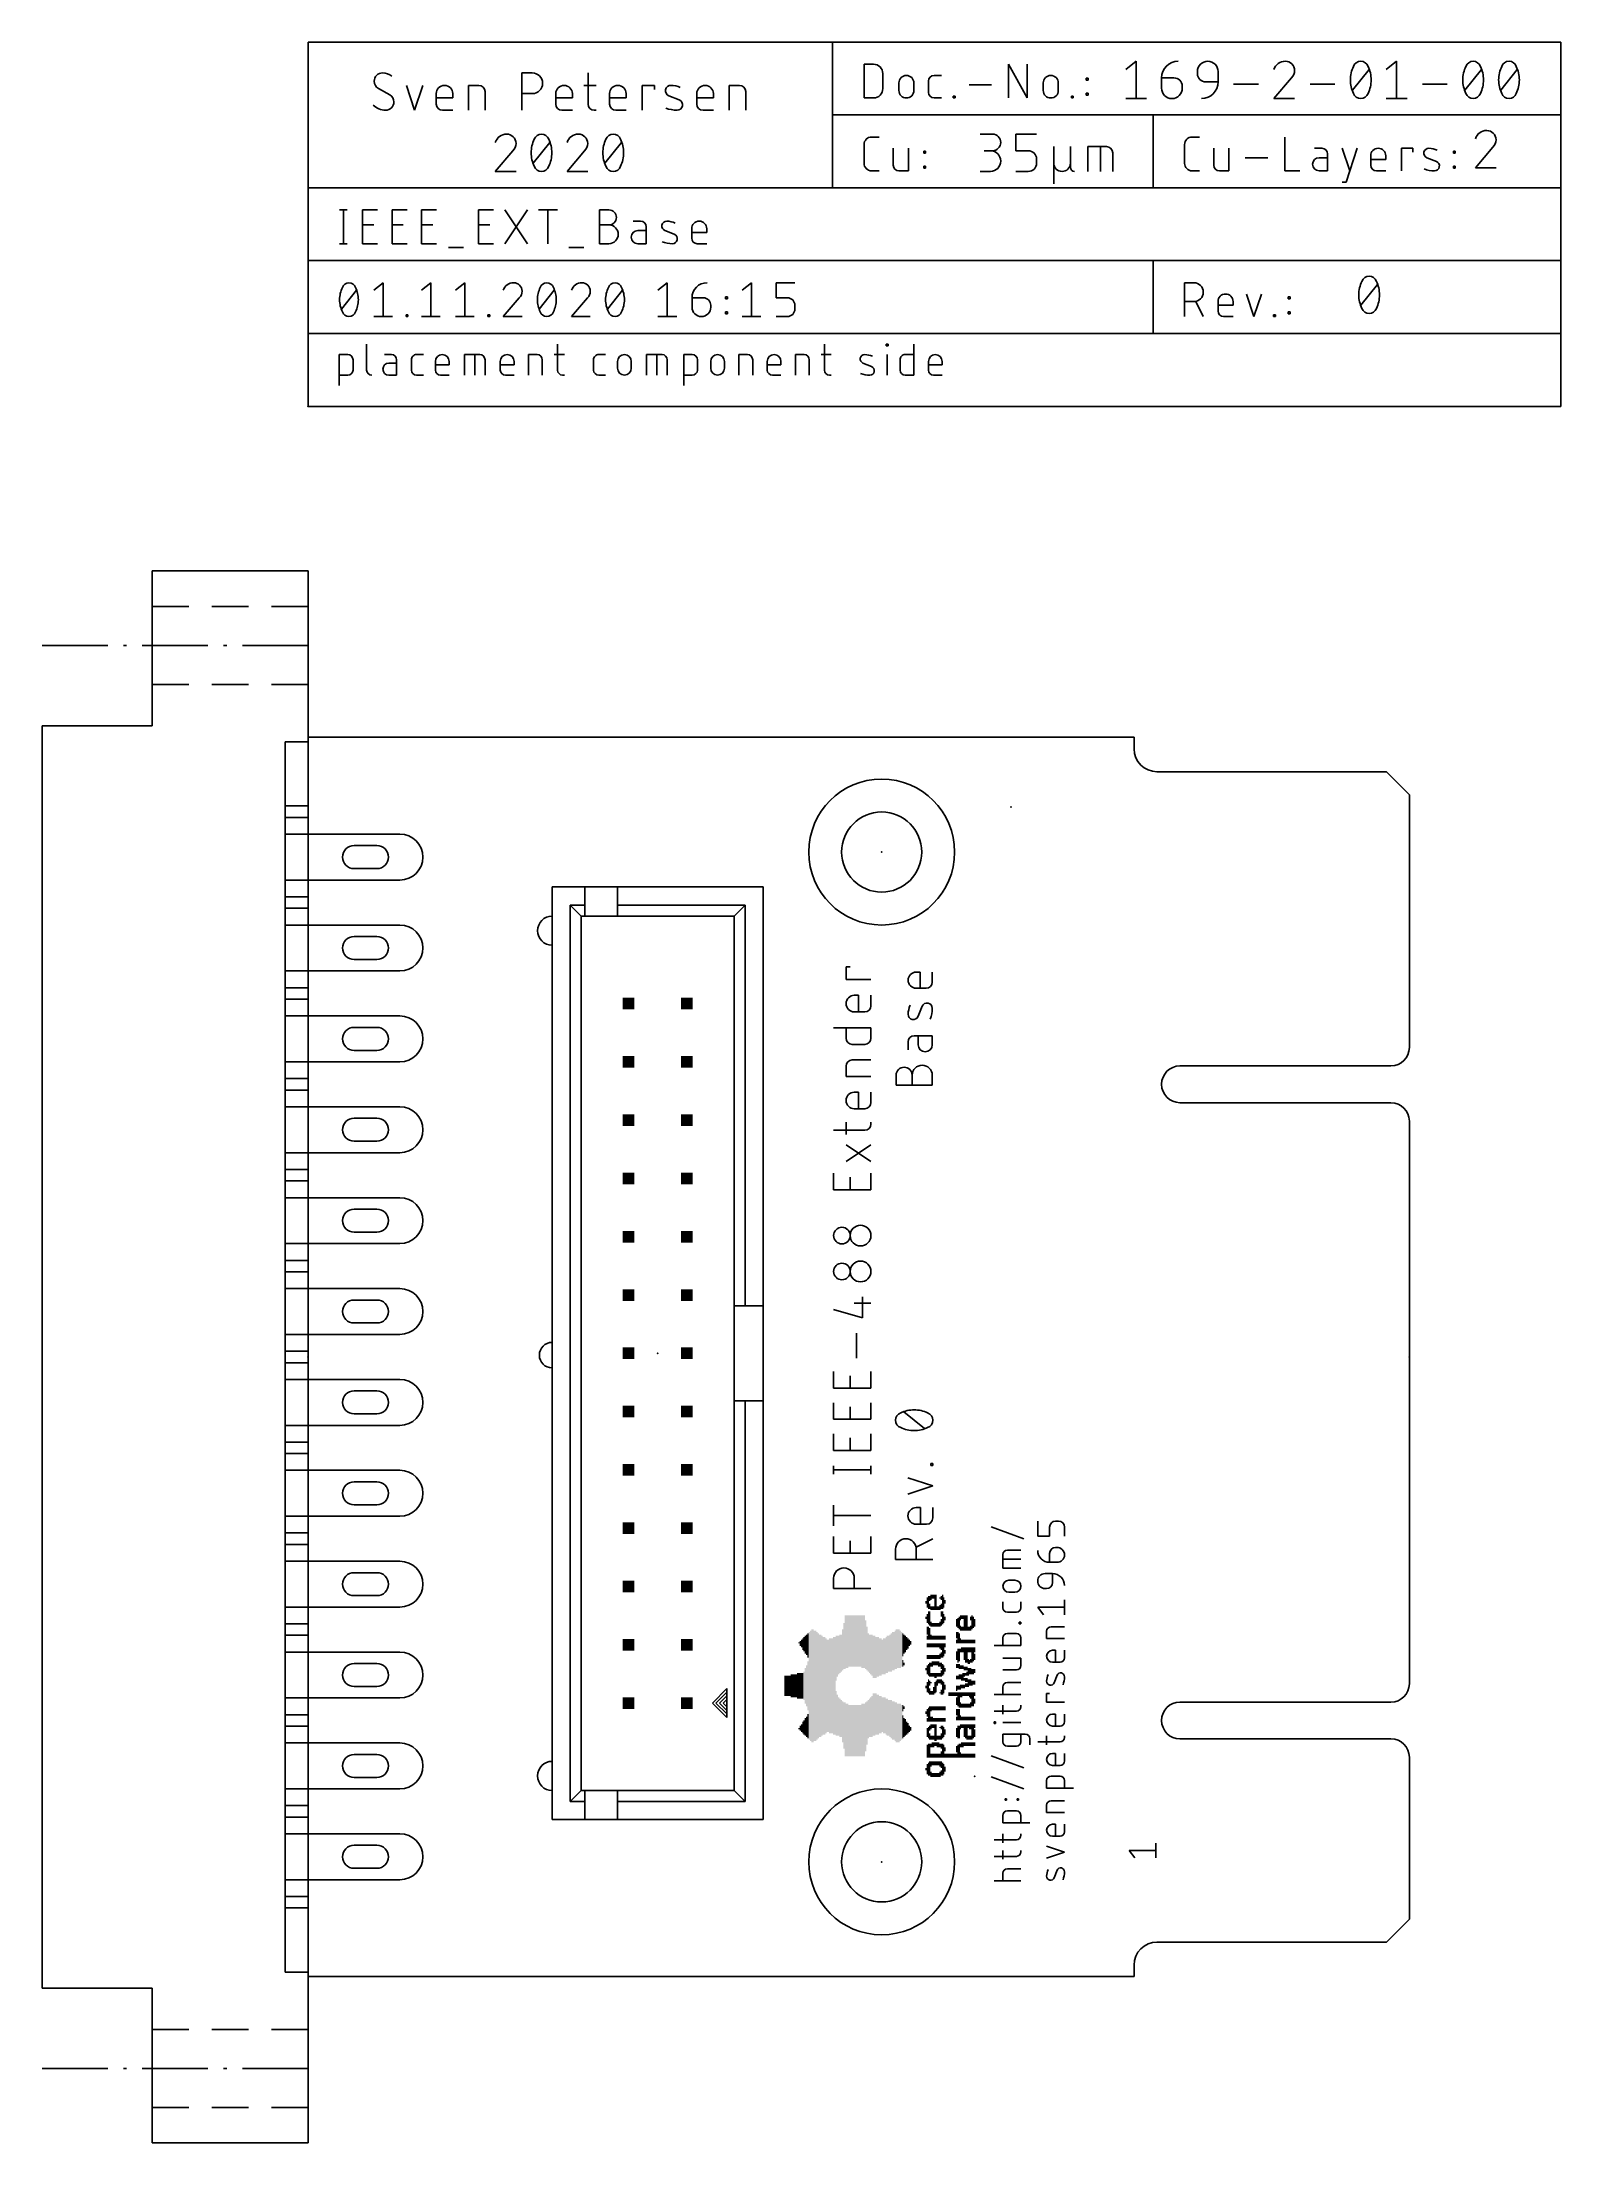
# Model space of a CAD drawing. Extents: x -11.6 to 54.6, y -7.2 to 84.3.
import ezdxf

# ---------------------------------------------------------------- set-up
doc = ezdxf.new("R2010")
doc.units = 0
for name, color, linetype in [('20', 30, 'CONTINUOUS'), ('21', 253, 'CONTINUOUS'), ('23', 7, 'CONTINUOUS'), ('48', 213, 'CONTINUOUS'), ('51', 253, 'CONTINUOUS')]:
    doc.layers.add(name, color=color, linetype=linetype)

# ---------------------------------------------------------------- blocks, each defined once
blk = doc.blocks.new('RECT')
blk.add_solid([(-0.5, -0.5), (0.5, -0.5), (-0.5, 0.5), (0.5, 0.5)])

msp = doc.modelspace()

# ---------------------------------------------------------------- linework, layer by layer
at = {"layer": '20'}
for p, q in [((0, 54), (0, 0)), ((0, 54), (36, 54)), ((36, 54), (36, 53.5)), ((47, 52.5), (37, 52.5)), ((47, 52.5), (48, 51.5)), ((48, 51.5), (48, 40.48)), ((38, 39.68), (47.2, 39.68)), ((47.2, 38.08), (38, 38.08)), ((48, 12.76), (48, 37.28)), ((38, 11.96), (47.2, 11.96)), ((47.2, 10.36), (38, 10.36)), ((48, 4.12), (48, 9.56)), ((48, 4.12), (48, 2.5)), ((47, 1.5), (48, 2.5)), ((47, 1.5), (37, 1.5)), ((0, 0), (36, 0)), ((36, 0.5), (36, 0))]:
    msp.add_line(p, q, dxfattribs=at)
for centre, radius, start, end in [((37, 53.5), 1, 180, 270), ((47.2, 40.48), 0.8, 270, 0), ((38, 38.88), 0.8, 90, 180), ((38, 38.88), 0.8, 180, 270), ((47.2, 37.28), 0.8, 0, 90), ((38, 11.16), 0.8, 90, 180), ((47.2, 12.76), 0.8, 270, 0), ((38, 11.16), 0.8, 180, 270), ((47.2, 9.56), 0.8, 0, 90), ((37, 0.5), 1, 90, 180)]:
    msp.add_arc(centre, radius, start, end, dxfattribs=at)
at = {"layer": '21'}
for p, q in [((1.3589, 69.3314), (1.3589, 70.6776)), ((1.3589, 70.6776), (1.7328, 70.6776)), ((2.5485, 71.1264), (2.5485, 70.0045)), ((3.632, 70.6776), (3.3329, 70.6776)), ((4.725, 70.6776), (5.0241, 70.6776)), ((6.813, 69.7802), (6.813, 70.6776)), ((6.813, 70.6776), (7.4861, 70.6776)), ((7.2617, 69.7802), (7.2617, 70.6776)), ((9.609, 69.7802), (9.609, 70.6776)), ((9.609, 70.6776), (9.983, 70.6776)), ((10.7198, 70.6776), (11.1685, 70.6776)), ((10.8694, 71.1264), (10.8694, 70.0045)), ((12.6643, 70.6776), (12.9635, 70.6776)), ((14.7524, 69.7802), (14.7524, 70.6776)), ((14.7524, 70.6776), (15.4255, 70.6776)), ((15.2011, 69.7802), (15.2011, 70.6776)), ((16.3706, 69.3314), (16.3706, 70.6776)), ((16.3706, 70.6776), (16.7446, 70.6776)), ((18.7804, 69.7802), (18.7804, 70.6776)), ((18.7804, 70.6776), (19.1543, 70.6776)), ((21.2443, 69.7802), (21.2443, 70.6776)), ((21.2443, 70.6776), (21.6182, 70.6776)), ((22.355, 70.6776), (22.8038, 70.6776)), ((22.5046, 71.1264), (22.5046, 70.0045)), ((25.2019, 71.0516), (25.2019, 71.1264)), ((25.2019, 71.1264), (25.2767, 71.1264)), ((25.2767, 71.0516), (25.2019, 71.0516)), ((25.2393, 69.7802), (25.2393, 70.6776)), ((25.2767, 71.1264), (25.2767, 71.0516)), ((26.0229, 70.6776), (26.3968, 70.6776)), ((26.3968, 71.1264), (26.3968, 69.7802)), ((1.7328, 69.7802), (1.3589, 69.7802)), ((1.9572, 70.4532), (1.9572, 70.0045)), ((3.8564, 70.3037), (3.5199, 70.3037)), ((3.5199, 69.7802), (3.8564, 69.7802)), ((3.8564, 69.7802), (3.8564, 70.4532)), ((4.5006, 70.0045), (4.5006, 70.4532)), ((5.0241, 69.7802), (4.725, 69.7802)), ((5.5481, 70.0045), (5.5481, 70.3785)), ((6.1464, 70.2289), (5.5481, 70.2289)), ((6.1464, 69.7802), (5.7725, 69.7802)), ((6.1464, 70.3785), (6.1464, 70.2289)), ((7.7105, 70.4532), (7.7105, 69.7802)), ((8.3771, 70.0045), (8.3771, 70.3785)), ((8.9754, 70.2289), (8.3771, 70.2289)), ((8.9754, 69.7802), (8.6014, 69.7802)), ((8.9754, 70.3785), (8.9754, 70.2289)), ((10.2074, 70.4532), (10.2074, 69.7802)), ((11.0937, 69.7802), (11.1685, 69.7802)), ((12.44, 70.0045), (12.44, 70.4532)), ((12.9635, 69.7802), (12.6643, 69.7802)), ((13.4875, 70.0793), (13.4875, 70.3785)), ((14.0858, 70.3785), (14.0858, 70.0793)), ((15.6498, 70.4532), (15.6498, 69.7802)), ((16.7446, 69.7802), (16.3706, 69.7802)), ((16.969, 70.4532), (16.969, 70.0045)), ((17.5484, 70.0793), (17.5484, 70.3785)), ((18.1467, 70.3785), (18.1467, 70.0793)), ((19.3787, 70.4532), (19.3787, 69.7802)), ((20.0123, 70.0045), (20.0123, 70.3785)), ((20.6106, 70.2289), (20.0123, 70.2289)), ((20.6106, 69.7802), (20.2367, 69.7802)), ((20.6106, 70.3785), (20.6106, 70.2289)), ((21.8426, 70.4532), (21.8426, 69.7802)), ((22.729, 69.7802), (22.8038, 69.7802)), ((24.5594, 70.1541), (24.1854, 70.3037)), ((25.7985, 70.0045), (25.7985, 70.4532)), ((26.3968, 69.7802), (26.0229, 69.7802)), ((27.0391, 70.0045), (27.0391, 70.3785)), ((27.6374, 70.2289), (27.0391, 70.2289)), ((27.6374, 69.7802), (27.2635, 69.7802)), ((27.6374, 70.3785), (27.6374, 70.2289)), ((0, 61.25), (-6.8, 61.25)), ((-6.8, 59.7), (-6.8, 61.25)), ((0, 59.7), (0, 61.25)), ((-6.8, 56.3), (-6.8, 59.7)), ((-6.8, 59.7), (-5.2, 59.7)), ((-4.2, 59.7), (-2.6, 59.7)), ((-1.6, 59.7), (0, 59.7)), ((0, 58), (0, 59.7)), ((-8.7333, 58), (-11.6, 58)), ((-7.9147, 58), (-8.052, 58)), ((-4.3667, 58), (-7.2333, 58)), ((-3.548, 58), (-3.6853, 58)), ((0, 58), (-2.8667, 58)), ((0, 56.3), (0, 58)), ((-6.8, 54.5), (-6.8, 56.3)), ((-6.8, 56.3), (-5.2, 56.3)), ((-4.2, 56.3), (-2.6, 56.3)), ((-1.6, 56.3), (0, 56.3)), ((0, 53.8), (0, 56.3)), ((-11.6, -0.5), (-11.6, 54.5)), ((-11.6, 54.5), (-6.8, 54.5)), ((-1, 0.2), (-1, 53.8)), ((-1, 53.8), (0, 53.8)), ((0, 51.01), (-1, 51.01)), ((-1, 50.51), (0, 50.51)), ((0, 50.51), (0, 51.01)), ((0.1, 49.78), (-1, 49.78)), ((0.1, 47.78), (-1, 47.78)), ((0, 47.05), (-1, 47.05)), ((0, 46.55), (0, 47.05)), ((10.6337, 6.8388), (10.6337, 47.4788)), ((10.6337, 47.4788), (12.0625, 47.4788)), ((12.0625, 47.4788), (13.4912, 47.4788)), ((12.0625, 46.6851), (12.0625, 47.4788)), ((13.4912, 47.4788), (19.8413, 47.4788)), ((13.4912, 46.6851), (13.4912, 47.4788)), ((19.8413, 47.4788), (19.8413, 29.2226)), ((-1, 46.55), (0, 46.55)), ((0.1, 45.82), (-1, 45.82)), ((11.4275, 7.6325), (11.4275, 46.6851)), ((12.0625, 46.6851), (11.4275, 46.6851)), ((11.9037, 46.2088), (11.4275, 46.6851)), ((11.9037, 8.1088), (11.9037, 46.2088)), ((11.9037, 46.2088), (12.0625, 46.2088)), ((12.0625, 46.2088), (12.0625, 46.6851)), ((12.0625, 46.2088), (13.4912, 46.2088)), ((13.4912, 46.2088), (13.4912, 46.6851)), ((13.4912, 46.6851), (19.0475, 46.6851)), ((13.4912, 46.2088), (18.5713, 46.2088)), ((18.5713, 46.2088), (19.0475, 46.6851)), ((18.5713, 46.2088), (18.5713, 29.2226)), ((19.0475, 29.2226), (19.0475, 46.6851)), ((23.4463, 43.4503), (23.4463, 43.9921)), ((23.4463, 43.9921), (23.6269, 43.9921)), ((0.1, 43.82), (-1, 43.82)), ((0, 43.09), (-1, 43.09)), ((0, 42.59), (0, 43.09)), ((24.5301, 43.4503), (23.4463, 43.4503)), ((26.5035, 43.7669), (26.6785, 43.7669)), ((26.9409, 43.067), (26.5035, 43.067)), ((26.6785, 43.7669), (26.6785, 43.067)), ((27.2034, 43.7669), (27.2034, 43.3295)), ((-1, 42.59), (0, 42.59)), ((23.8076, 42.7574), (23.9882, 42.7574)), ((23.9882, 42.7574), (23.9882, 42.035)), ((24.5301, 42.7574), (24.5301, 42.3059)), ((26.766, 42.281), (26.591, 41.8436)), ((0.1, 41.86), (-1, 41.86)), ((22.9045, 41.3433), (24.5301, 41.3433)), ((23.4463, 40.8918), (23.4463, 41.3433)), ((24.2591, 42.035), (23.8076, 42.035)), ((24.5301, 41.3433), (24.5301, 40.8918)), ((24.2591, 40.6208), (23.7172, 40.6208)), ((26.1535, 40.7341), (26.1535, 40.3842)), ((27.2034, 40.9966), (26.416, 40.9966)), ((26.591, 40.9966), (26.591, 40.6029)), ((27.2034, 40.6029), (27.2034, 40.9966)), ((0.1, 39.86), (-1, 39.86)), ((23.4463, 39.2213), (23.4463, 39.6729)), ((23.7172, 39.9438), (24.5301, 39.9438)), ((0, 39.13), (-1, 39.13)), ((-1, 38.63), (0, 38.63)), ((0, 38.63), (0, 39.13)), ((24.5301, 39.2213), (23.4463, 39.2213)), ((23.8076, 38.537), (23.9882, 38.537)), ((23.9882, 38.537), (23.9882, 37.8145)), ((24.5301, 38.537), (24.5301, 38.0855)), ((25.6286, 38.8366), (25.6286, 39.274)), ((27.2034, 38.8366), (25.6286, 38.8366)), ((26.3285, 38.8366), (26.3285, 39.274)), ((27.2034, 39.274), (27.2034, 38.8366)), ((0.1, 37.9), (-1, 37.9)), ((24.2591, 37.8145), (23.8076, 37.8145)), ((22.9045, 36.8755), (24.2591, 36.8755)), ((23.4463, 36.6948), (23.4463, 37.2367)), ((24.5301, 37.1464), (24.5301, 37.2367)), ((0.1, 35.9), (-1, 35.9)), ((24.5301, 35.522), (23.4463, 36.2444)), ((23.4463, 35.522), (24.5301, 36.2444)), ((0, 35.17), (-1, 35.17)), ((0, 34.67), (0, 35.17)), ((22.9045, 34.2883), (22.9045, 35.0108)), ((23.6269, 34.2883), (23.6269, 34.8302)), ((24.5301, 35.0108), (24.5301, 34.2883)), ((-1, 34.67), (0, 34.67)), ((0.1, 33.94), (-1, 33.94)), ((24.5301, 34.2883), (22.9045, 34.2883)), ((0.1, 31.94), (-1, 31.94)), ((0, 31.21), (-1, 31.21)), ((0, 30.71), (0, 31.21)), ((-1, 30.71), (0, 30.71)), ((0.1, 29.98), (-1, 29.98)), ((23.8076, 29.3424), (24.5301, 29.3424)), ((24.1688, 28.7102), (24.1688, 29.6133)), ((18.5713, 29.2226), (18.5713, 25.095)), ((18.5713, 29.2226), (19.0475, 29.2226)), ((19.0475, 29.2226), (19.8413, 29.2226)), ((19.8413, 29.2226), (19.8413, 25.095)), ((22.9045, 29.0715), (24.1688, 28.7102)), ((0.1, 27.98), (-1, 27.98)), ((23.8979, 26.9526), (23.8979, 28.0363)), ((0, 27.25), (-1, 27.25)), ((-1, 26.75), (0, 26.75)), ((0, 26.75), (0, 27.25)), ((0.1, 26.02), (-1, 26.02)), ((22.9045, 25.6391), (22.9045, 26.3616)), ((24.5301, 25.6391), (22.9045, 25.6391)), ((23.6269, 25.6391), (23.6269, 26.1809)), ((24.5301, 26.3616), (24.5301, 25.6391)), ((18.5713, 25.095), (18.5713, 8.1088)), ((18.5713, 25.095), (19.0475, 25.095)), ((19.0475, 25.095), (19.8413, 25.095)), ((19.0475, 25.095), (19.0475, 7.6325)), ((19.8413, 25.095), (19.8413, 6.8388)), ((22.9045, 24.2844), (22.9045, 25.0068)), ((23.6269, 24.2844), (23.6269, 24.8262)), ((24.5301, 25.0068), (24.5301, 24.2844)), ((0.1, 24.02), (-1, 24.02)), ((24.5301, 24.2844), (22.9045, 24.2844)), ((26.8676, 23.8821), (25.9644, 24.6046)), ((0, 23.29), (-1, 23.29)), ((0, 22.79), (0, 23.29)), ((22.9045, 22.9297), (22.9045, 23.6521)), ((24.5301, 22.9297), (22.9045, 22.9297)), ((23.6269, 22.9297), (23.6269, 23.4715)), ((24.5301, 23.6521), (24.5301, 22.9297)), ((-1, 22.79), (0, 22.79)), ((0.1, 22.06), (-1, 22.06)), ((22.9045, 21.895), (22.9045, 22.2563)), ((22.9045, 22.0756), (24.5301, 22.0756)), ((24.5301, 21.895), (24.5301, 22.2563)), ((27.1385, 22.2703), (27.1385, 22.3606)), ((27.1385, 22.3606), (27.2288, 22.3606)), ((27.2288, 22.2703), (27.1385, 22.2703)), ((27.2288, 22.3606), (27.2288, 22.2703)), ((27.2288, 21.3776), (26.1451, 21.7389)), ((26.1451, 21.0164), (27.2288, 21.3776)), ((22.9045, 19.6441), (22.9045, 20.5472)), ((26.5063, 20.4363), (26.6869, 20.4363)), ((26.6869, 20.4363), (26.6869, 19.7138)), ((27.2288, 20.4363), (27.2288, 19.9847)), ((0.1, 20.06), (-1, 20.06)), ((0, 19.33), (-1, 19.33)), ((0, 18.83), (0, 19.33)), ((24.5301, 20.0957), (22.9045, 20.0957)), ((26.9579, 19.7138), (26.5063, 19.7138)), ((31.194, 19.0754), (29.766, 19.5947)), ((31.8008, 19.1953), (31.8008, 19.8444)), ((32.3201, 19.5848), (32.3201, 19.1953)), ((32.7096, 19.8444), (32.5797, 19.8444)), ((32.9692, 19.1953), (32.9692, 19.5848)), ((-1, 18.83), (0, 18.83)), ((22.9045, 18.4487), (22.9045, 19.1712)), ((24.5301, 18.4487), (22.9045, 18.4487)), ((23.6269, 18.4487), (23.6269, 18.9906)), ((24.5301, 19.1712), (24.5301, 18.4487)), ((25.6032, 18.1737), (25.6032, 18.6253)), ((27.2288, 19.0768), (26.5063, 18.7156)), ((26.5063, 18.6253), (26.5063, 18.1737)), ((30.2853, 17.8025), (30.2853, 18.3867)), ((30.48, 18.5815), (31.0642, 18.5815)), ((32.3201, 19.1953), (31.8008, 19.1953)), ((32.3201, 18.0523), (32.3201, 18.4418)), ((32.5797, 18.7014), (32.6446, 18.7014)), ((0.1, 18.1), (-1, 18.1)), ((27.2288, 18.1737), (25.6032, 18.1737)), ((31.0642, 18.192), (30.2853, 18.192)), ((31.0642, 17.8025), (30.2853, 17.8025)), ((32.1254, 17.5584), (32.4499, 17.5584)), ((32.6446, 18.0523), (32.3201, 18.0523)), ((32.4499, 17.5584), (32.4499, 17.169)), ((22.9045, 16.9037), (22.9045, 17.3553)), ((24.5301, 16.9037), (22.9045, 16.9037)), ((23.8076, 17.3553), (23.8076, 16.9037)), ((30.5449, 17.2706), (30.8046, 17.2706)), ((30.8046, 16.7513), (30.5449, 16.7513)), ((32.1903, 16.9093), (32.1254, 16.9093)), ((0.1, 16.1), (-1, 16.1)), ((30.2853, 16.071), (30.2853, 16.3307)), ((30.8695, 15.8763), (30.48, 15.8763)), ((31.0642, 16.3307), (31.0642, 16.071)), ((32.0604, 15.7663), (31.8008, 16.0909)), ((31.8008, 16.0909), (32.9692, 16.0909)), ((32.9692, 15.7663), (32.9692, 16.4154)), ((0, 15.37), (-1, 15.37)), ((-1, 14.87), (0, 14.87)), ((0, 14.87), (0, 15.37)), ((30.2853, 14.7576), (30.2853, 14.4331)), ((30.8695, 14.9524), (30.48, 14.9524)), ((30.9993, 15.3783), (30.9993, 15.4432)), ((30.9993, 15.4432), (31.0642, 15.4432)), ((31.0642, 15.3783), (30.9993, 15.3783)), ((31.0642, 15.4432), (31.0642, 15.3783)), ((31.0642, 14.4331), (31.0642, 14.7576)), ((32.1903, 14.7264), (32.1903, 15.0509)), ((32.9692, 14.7264), (32.1903, 14.7264)), ((32.385, 15.2456), (32.9692, 15.2456)), ((0.1, 14.14), (-1, 14.14)), ((29.8958, 14.4331), (31.0642, 14.4331)), ((31.0642, 13.8797), (30.2853, 13.8797)), ((31.0642, 13.5551), (31.0642, 13.8797)), ((32.4499, 14.2169), (32.5797, 14.2169)), ((32.5797, 14.2169), (32.5797, 13.6977)), ((32.9692, 14.2169), (32.9692, 13.8924)), ((30.2853, 13.3604), (30.8695, 13.3604)), ((32.7745, 13.6977), (32.4499, 13.6977)), ((32.6446, 13.129), (32.5148, 12.8044)), ((0.1, 12.14), (-1, 12.14)), ((18.2537, 12.5538), (17.6187, 11.9188)), ((17.6187, 11.9188), (18.2537, 11.2838)), ((18.2537, 12.395), (17.7775, 11.9188)), ((17.7775, 11.9188), (18.2537, 11.4425)), ((18.2537, 12.2363), (17.9362, 11.9188)), ((17.9362, 11.9188), (18.2537, 11.6013)), ((18.2537, 12.0775), (18.095, 11.9188)), ((18.095, 11.9188), (18.2537, 11.7599)), ((18.2537, 12.395), (18.2537, 12.5538)), ((18.2537, 12.2363), (18.2537, 12.395)), ((18.2537, 12.0775), (18.2537, 12.2363)), ((18.2537, 11.7599), (18.2537, 12.0775)), ((31.0642, 12.2936), (29.8958, 12.2936)), ((30.2853, 12.2936), (30.2853, 12.6181)), ((30.48, 12.8129), (31.0642, 12.8129)), ((32.1903, 11.9517), (32.1903, 12.3412)), ((32.1903, 12.3412), (32.3201, 12.3412)), ((32.9692, 11.9517), (32.1903, 11.9517)), ((0, 11.41), (-1, 11.41)), ((0, 10.91), (0, 11.41)), ((18.2537, 11.6013), (18.2537, 11.7599)), ((18.2537, 11.4425), (18.2537, 11.6013)), ((18.2537, 11.2838), (18.2537, 11.4425)), ((29.8958, 11.5647), (30.8695, 11.5647)), ((29.8958, 11.0349), (29.8958, 11.0998)), ((29.8958, 11.0998), (29.9607, 11.0998)), ((29.9607, 11.0349), (29.8958, 11.0349)), ((29.9607, 11.0998), (29.9607, 11.0349)), ((30.2853, 11.4349), (30.2853, 11.8243)), ((31.0642, 11.0673), (30.2853, 11.0673)), ((31.0642, 11.7594), (31.0642, 11.8243)), ((32.4499, 11.4356), (32.5797, 11.4356)), ((32.5797, 11.4356), (32.5797, 10.9164)), ((32.9692, 11.4356), (32.9692, 11.1111)), ((-1, 10.91), (0, 10.91)), ((0.1, 10.18), (-1, 10.18)), ((30.2853, 10.2345), (30.2853, 10.5591)), ((30.2853, 10.5591), (31.2589, 10.5591)), ((31.0642, 10.5591), (31.0642, 10.2345)), ((31.4537, 10.3643), (31.4537, 10.1047)), ((31.8008, 10.2255), (32.7745, 10.2255)), ((32.1903, 10.0957), (32.1903, 10.4852)), ((32.7745, 10.9164), (32.4499, 10.9164)), ((32.9692, 10.4203), (32.9692, 10.4852)), ((31.194, 9.0932), (29.766, 9.6125)), ((30.8695, 10.0398), (30.48, 10.0398)), ((32.4499, 9.7211), (32.5797, 9.7211)), ((32.7745, 9.2019), (32.4499, 9.2019)), ((32.5797, 9.7211), (32.5797, 9.2019)), ((32.9692, 9.7211), (32.9692, 9.3966)), ((31.194, 8.1788), (29.766, 8.6981)), ((32.1903, 8.2171), (32.1903, 8.5417)), ((32.385, 8.7364), (32.7745, 8.7364)), ((32.9692, 8.5417), (32.9692, 8.2171)), ((0.1, 8.18), (-1, 8.18)), ((0, 7.45), (-1, 7.45)), ((0, 6.95), (0, 7.45)), ((11.4275, 7.6325), (11.9037, 8.1088)), ((11.4275, 7.6325), (12.0625, 7.6325)), ((12.0625, 8.1088), (11.9037, 8.1088)), ((13.4912, 8.1088), (12.0625, 8.1088)), ((12.0625, 8.1088), (12.0625, 7.6325)), ((12.0625, 7.6325), (12.0625, 6.8388)), ((18.5713, 8.1088), (13.4912, 8.1088)), ((13.4912, 8.1088), (13.4912, 7.6325)), ((13.4912, 7.6325), (13.4912, 6.8388)), ((13.4912, 7.6325), (19.0475, 7.6325)), ((19.0475, 7.6325), (18.5713, 8.1088)), ((30.3826, 7.6821), (30.3826, 7.747)), ((30.3826, 7.747), (30.4475, 7.747)), ((30.4475, 7.6821), (30.3826, 7.6821)), ((30.4475, 7.747), (30.4475, 7.6821)), ((30.9019, 7.6821), (30.9019, 7.747)), ((30.9019, 7.747), (30.9668, 7.747)), ((30.9668, 7.6821), (30.9019, 7.6821)), ((30.9668, 7.747), (30.9668, 7.6821)), ((33.3587, 8.2171), (32.1903, 8.2171)), ((32.1903, 7.1445), (32.1903, 7.469)), ((32.385, 7.6637), (32.9692, 7.6637)), ((-1, 6.95), (0, 6.95)), ((12.0625, 6.8388), (10.6337, 6.8388)), ((13.4912, 6.8388), (12.0625, 6.8388)), ((19.8413, 6.8388), (13.4912, 6.8388)), ((30.2853, 6.6988), (30.2853, 7.0233)), ((31.4537, 6.6988), (30.2853, 6.6988)), ((30.48, 7.2181), (30.8695, 7.2181)), ((31.0642, 7.0233), (31.0642, 6.6988)), ((32.9692, 7.1445), (32.1903, 7.1445)), ((32.4499, 6.635), (32.5797, 6.635)), ((32.5797, 6.635), (32.5797, 6.1158)), ((32.9692, 6.635), (32.9692, 6.3105)), ((0.1, 6.22), (-1, 6.22)), ((29.8958, 5.964), (30.8695, 5.964)), ((30.2853, 5.8342), (30.2853, 6.2236)), ((30.2853, 5.1103), (30.2853, 5.4997)), ((31.0642, 6.1587), (31.0642, 6.2236)), ((31.0642, 5.4348), (31.0642, 5.4997)), ((32.9692, 5.4229), (32.1903, 5.6825)), ((32.7745, 6.1158), (32.4499, 6.1158)), ((36.0404, 5.1708), (35.7808, 5.4954)), ((35.7808, 5.4954), (36.9492, 5.4954)), ((36.9492, 5.1708), (36.9492, 5.8199)), ((29.8958, 5.2401), (30.8695, 5.2401)), ((30.48, 4.6976), (31.0642, 4.6976)), ((32.1903, 5.1633), (32.9692, 5.4229)), ((32.6446, 4.6327), (32.5148, 4.3081)), ((0.1, 4.22), (-1, 4.22)), ((31.0642, 4.1783), (29.8958, 4.1783)), ((30.2853, 4.1783), (30.2853, 4.5029)), ((0, 3.49), (-1, 3.49)), ((-1, 2.99), (0, 2.99)), ((0, 2.99), (0, 3.49)), ((0, 0.2), (-1, 0.2)), ((0, -2.3), (0, 0.2)), ((-6.8, -0.5), (-11.6, -0.5)), ((-6.8, -2.3), (-6.8, -0.5)), ((-6.8, -5.7), (-6.8, -2.3)), ((-6.8, -2.3), (-5.2, -2.3)), ((-4.2, -2.3), (-2.6, -2.3)), ((-1.6, -2.3), (0, -2.3)), ((0, -4), (0, -2.3)), ((-11.6, -4), (-8.7333, -4)), ((-8.052, -4), (-7.9147, -4)), ((-7.2333, -4), (-4.3667, -4)), ((-3.6853, -4), (-3.548, -4)), ((-2.8667, -4), (0, -4)), ((0, -5.7), (0, -4)), ((-6.8, -7.25), (-6.8, -5.7)), ((-6.8, -5.7), (-5.2, -5.7)), ((-4.2, -5.7), (-2.6, -5.7)), ((-1.6, -5.7), (0, -5.7)), ((0, -7.25), (0, -5.7)), ((0, -7.25), (-6.8, -7.25))]:
    msp.add_line(p, q, dxfattribs=at)
for centre, radius in [((25, 49), 3.1789), ((25, 49), 1.7463), ((25, 5), 3.1789), ((25, 5), 1.7463)]:
    msp.add_circle(centre, radius, dxfattribs=at)
for centre, radius, start, end in [((1.7328, 70.4532), 0.2244, 0, 90), ((3.632, 70.4532), 0.2244, 0, 90), ((4.725, 70.4532), 0.2244, 89.9992, 180), ((5.8473, 70.3785), 0.2992, 0, 180), ((7.4861, 70.4532), 0.2244, 0, 90), ((8.6762, 70.3785), 0.2992, 0, 180), ((9.983, 70.4532), 0.2244, 0, 90), ((12.6643, 70.4532), 0.2244, 89.9992, 180), ((13.7866, 70.3785), 0.2992, 0, 180), ((15.4255, 70.4532), 0.2244, 0, 90), ((16.7446, 70.4532), 0.2244, 0, 90), ((17.8475, 70.3785), 0.2992, 0, 180), ((19.1543, 70.4532), 0.2244, 0, 90), ((20.3115, 70.3785), 0.2992, 0, 180), ((21.6182, 70.4532), 0.2244, 0, 90), ((24.2574, 70.4837), 0.1939, 89.181, 248.1986), ((24.2481, 69.8284), 0.8493, 65.7609, 89.181), ((26.0229, 70.4532), 0.2244, 89.9992, 180), ((27.3382, 70.3785), 0.2992, 0, 180), ((1.7328, 70.0045), 0.2244, 270.0008, 0), ((2.7729, 70.0045), 0.2244, 180, 270), ((3.5199, 70.0419), 0.2618, 90, 270), ((4.725, 70.0045), 0.2244, 180, 270), ((5.7725, 70.0045), 0.2244, 180, 270), ((8.6014, 70.0045), 0.2244, 180, 270), ((11.0937, 70.0045), 0.2244, 180, 270), ((12.6643, 70.0045), 0.2244, 180, 270), ((13.7866, 70.0793), 0.2992, 180, 0), ((16.7446, 70.0045), 0.2244, 270.0008, 0), ((17.8475, 70.0793), 0.2992, 180, 0), ((20.2367, 70.0045), 0.2244, 180, 270), ((22.729, 70.0045), 0.2244, 180, 270), ((24.5027, 71.0485), 1.2684, 250.2096, 269.181), ((24.4874, 69.974), 0.1939, 269.181, 68.1986), ((26.0229, 70.0045), 0.2244, 180, 270), ((27.2635, 70.0045), 0.2244, 180, 270), ((10.6337, 45.5738), 0.635, 90, 270), ((26.5035, 43.417), 0.35, 90, 270), ((26.9409, 43.3295), 0.2625, 270.0007, 0), ((23.8076, 42.3962), 0.3612, 90, 270), ((24.2591, 42.3059), 0.2709, 270, 0), ((27.147, 41.9168), 0.9936, 155.7612, 179.1807), ((26.9766, 42.1968), 0.2268, 359.1807, 158.199), ((25.7197, 42.2147), 1.4839, 340.2099, 359.1807), ((26.3804, 41.9278), 0.2268, 179.1807, 338.199), ((23.7172, 40.8918), 0.2709, 180, 270), ((24.2591, 40.8918), 0.2709, 270, 0), ((26.416, 40.7341), 0.2625, 90, 179.9993), ((26.8972, 40.6029), 0.3062, 180, 0), ((23.7173, 39.6729), 0.2709, 90.0007, 180), ((25.9786, 39.274), 0.35, 0, 180), ((26.766, 39.274), 0.4374, 0, 180), ((23.8076, 38.1758), 0.3612, 90, 270), ((24.2591, 38.0855), 0.2709, 270, 0), ((24.2591, 37.1464), 0.2709, 270, 0), ((23.2657, 32.288), 0.3612, 90, 270), ((23.2657, 32.288), 0.3612, 270, 90), ((24.0785, 32.288), 0.4516, 90, 270), ((24.0785, 32.288), 0.4516, 270, 90), ((24.0785, 30.7249), 0.4516, 90, 270), ((24.0785, 30.7249), 0.4516, 270, 90), ((23.2657, 30.7249), 0.3612, 90, 270), ((23.2657, 30.7249), 0.3612, 270, 90), ((10.6337, 27.0794), 0.5556, 90, 270), ((25.9374, 24.2433), 0.3342, 108.9243, 180), ((25.9373, 24.2433), 0.3341, 179.9998, 251.0758), ((26.416, 23.3553), 1.3396, 90.0001, 115.989), ((26.416, 25.1314), 1.3396, 244.011, 269.9999), ((26.416, 23.3552), 1.3396, 64.0111, 90), ((26.416, 25.1314), 1.3396, 270, 295.9889), ((26.8946, 24.2433), 0.3342, 359.9999, 71.0745), ((26.8947, 24.2433), 0.3342, 288.925, 0), ((26.5063, 20.075), 0.3612, 90, 270), ((26.9579, 19.9847), 0.2709, 270, 0), ((32.5797, 19.5848), 0.2596, 90, 180), ((32.7096, 19.5848), 0.2596, 0, 90), ((26.0548, 18.6253), 0.4516, 0, 180), ((30.48, 18.3867), 0.1947, 90, 180), ((32.3201, 18.5716), 0.5193, 180.0007, 270), ((32.5797, 18.4418), 0.2596, 90, 180), ((32.6446, 18.3769), 0.3246, 270, 90), ((23.356, 17.3553), 0.4516, 0, 180), ((32.1254, 17.2339), 0.3246, 90, 270), ((32.4499, 17.0392), 0.5193, 0, 90), ((30.5449, 17.0109), 0.2596, 90, 270), ((30.8046, 17.0109), 0.2596, 270, 90), ((32.1903, 17.169), 0.2596, 270, 0), ((30.48, 16.071), 0.1947, 180, 270), ((30.8695, 16.071), 0.1947, 270, 0), ((30.48, 14.7576), 0.1947, 90, 180), ((30.8695, 14.7576), 0.1947, 0, 90), ((32.385, 15.0509), 0.1947, 90.0009, 180), ((32.4499, 13.9573), 0.2596, 90, 270), ((32.7745, 13.8924), 0.1947, 270, 0), ((30.8695, 13.5551), 0.1947, 270, 0), ((32.9273, 12.8588), 0.7371, 155.7611, 179.1819), ((32.3586, 12.8669), 0.1683, 179.1818, 338.1989), ((32.8009, 13.0665), 0.1683, 359.1819, 158.1986), ((31.8685, 13.0798), 1.1008, 340.209, 359.1819), ((30.48, 12.6181), 0.1947, 90.0009, 180), ((30.8695, 11.7594), 0.1947, 270, 0), ((32.4499, 11.176), 0.2596, 90, 270), ((32.7745, 11.1111), 0.1947, 270, 0), ((30.48, 10.2345), 0.1947, 180, 270), ((30.8695, 10.2345), 0.1947, 270, 0), ((31.2589, 10.3643), 0.1947, 0, 90), ((32.7745, 10.4203), 0.1947, 270, 0), ((10.6337, 8.7438), 0.635, 90, 270), ((32.4499, 9.4615), 0.2596, 90, 270), ((32.7745, 9.3966), 0.1947, 270, 0), ((32.385, 8.5417), 0.1947, 90.0009, 180), ((32.7745, 8.5417), 0.1947, 0, 90), ((32.385, 7.469), 0.1947, 90.0009, 180), ((30.48, 7.0233), 0.1947, 90.0009, 180), ((30.8695, 7.0233), 0.1947, 0, 90), ((32.4499, 6.3754), 0.2596, 90, 270), ((30.8695, 6.1587), 0.1947, 270, 0), ((32.7745, 6.3105), 0.1947, 270, 0), ((30.48, 4.5029), 0.1947, 90.0009, 180), ((30.8695, 5.4348), 0.1947, 270, 0), ((32.9273, 4.3625), 0.7371, 155.7611, 179.1819), ((32.8009, 4.5702), 0.1683, 359.1819, 158.1986), ((32.3586, 4.3706), 0.1683, 179.1818, 338.1989), ((31.8685, 4.5835), 1.1008, 340.209, 359.1819)]:
    msp.add_arc(centre, radius, start, end, dxfattribs=at)
at = {"layer": '23'}
for p in [(0, 68.4213), (30.6388, 50.9588), (25, 49), (0, 27), (15.2375, 27.1588), (48, 27), (29.0513, 8.7313), (25, 5)]:
    msp.add_point(p, dxfattribs=at)
at = {"layer": '48'}
for p, q in [((22.86, 84.2963), (0, 84.2963)), ((0, 84.2963), (0, 77.9463)), ((54.61, 84.2963), (22.86, 84.2963)), ((22.86, 84.2963), (22.86, 81.1213)), ((54.61, 81.1213), (54.61, 84.2963)), ((24.2316, 81.8578), (24.2316, 83.3311)), ((24.2316, 83.3311), (24.6408, 83.3311)), ((30.5248, 81.8578), (30.5248, 83.3311)), ((30.5248, 83.3311), (31.3432, 81.8578)), ((31.3432, 81.8578), (31.3432, 83.3311)), ((35.6362, 83.0968), (36.0878, 83.4581)), ((36.0878, 83.4581), (36.0878, 81.8325)), ((46.9949, 83.0968), (47.4464, 83.4581)), ((47.4464, 83.4581), (47.4464, 81.8325)), ((4.281, 82.4082), (4.6422, 81.3244)), ((4.6422, 81.3244), (5.0035, 82.4082)), ((6.9904, 81.3244), (6.9904, 82.4082)), ((6.9904, 82.4082), (7.4419, 82.4082)), ((9.3179, 81.3244), (9.3179, 82.9501)), ((9.3179, 82.9501), (9.7695, 82.9501)), ((12.019, 82.4082), (12.5608, 82.4082)), ((12.1996, 82.9501), (12.1996, 81.5954)), ((14.554, 81.3244), (14.554, 82.4082)), ((14.554, 82.4082), (15.0958, 82.4082)), ((15.0958, 82.4082), (15.0958, 82.2276)), ((18.3491, 81.3244), (18.3491, 82.4082)), ((18.3491, 82.4082), (18.8006, 82.4082)), ((25.05, 82.9218), (25.05, 82.2671)), ((25.7505, 82.1852), (25.7505, 82.5126)), ((26.4052, 82.5126), (26.4052, 82.1852)), ((27.041, 82.1034), (27.041, 82.5945)), ((27.2865, 82.84), (27.6139, 82.84)), ((28.8077, 82.4308), (29.7898, 82.4308)), ((32.0436, 82.1852), (32.0436, 82.5126)), ((32.6984, 82.5126), (32.6984, 82.1852)), ((33.9158, 82.6354), (33.9158, 82.7172)), ((33.9158, 82.7172), (33.9976, 82.7172)), ((33.9976, 82.6354), (33.9158, 82.6354)), ((33.9976, 82.7172), (33.9976, 82.6354)), ((37.1993, 82.7356), (37.7412, 82.7356)), ((37.1993, 82.284), (37.1993, 82.7356)), ((38.7624, 82.9162), (38.7624, 83.0065)), ((39.6656, 82.5549), (39.1237, 82.5549)), ((39.6656, 83.0065), (39.6656, 82.5549)), ((40.3395, 82.4646), (41.4232, 82.4646)), ((42.8647, 82.7356), (42.0971, 81.8325)), ((43.6741, 82.4646), (44.7579, 82.4646)), ((45.5221, 82.1937), (46.2446, 83.0968)), ((48.5719, 82.4646), (49.6556, 82.4646)), ((50.4199, 82.1937), (51.1423, 83.0968)), ((51.983, 82.1937), (52.7055, 83.0968)), ((3.5584, 82.0018), (3.0617, 82.2727)), ((5.5836, 81.5954), (5.5836, 82.0469)), ((6.3061, 81.8663), (5.5836, 81.8663)), ((6.3061, 82.0469), (6.3061, 81.8663)), ((7.7129, 82.1373), (7.7129, 81.3244)), ((9.7695, 82.0469), (9.3179, 82.0469)), ((10.794, 81.5954), (10.794, 82.0469)), ((11.5165, 81.8663), (10.794, 81.8663)), ((11.5165, 82.0469), (11.5165, 81.8663)), ((13.1387, 81.5954), (13.1387, 82.0469)), ((13.8611, 81.8663), (13.1387, 81.8663)), ((13.8611, 82.0469), (13.8611, 81.8663)), ((16.1746, 81.776), (15.723, 81.9566)), ((16.9423, 81.5954), (16.9423, 82.0469)), ((17.6647, 81.8663), (16.9423, 81.8663)), ((17.6647, 82.0469), (17.6647, 81.8663)), ((19.0716, 82.1373), (19.0716, 81.3244)), ((24.6408, 81.8578), (24.2316, 81.8578)), ((27.6139, 81.8578), (27.2865, 81.8578)), ((28.1181, 81.8578), (28.1181, 81.9397)), ((28.1181, 81.9397), (28.2, 81.9397)), ((28.2, 81.8578), (28.1181, 81.8578)), ((28.2, 81.9397), (28.2, 81.8578)), ((33.2716, 81.8578), (33.2716, 81.9397)), ((33.2716, 81.9397), (33.3534, 81.9397)), ((33.3534, 81.8578), (33.2716, 81.8578)), ((33.3534, 81.9397), (33.3534, 81.8578)), ((33.9158, 81.9806), (33.9158, 82.0625)), ((33.9158, 82.0625), (33.9976, 82.0625)), ((33.9976, 81.9806), (33.9158, 81.9806)), ((33.9976, 82.0625), (33.9976, 81.9806)), ((35.6362, 81.8325), (36.5393, 81.8325)), ((38.1024, 82.3743), (38.1024, 82.284)), ((42.0971, 81.8325), (43.0002, 81.8325)), ((46.9949, 81.8325), (47.898, 81.8325)), ((6.3061, 81.3244), (5.8545, 81.3244)), ((11.5165, 81.3244), (11.0649, 81.3244)), ((12.4705, 81.3244), (12.5608, 81.3244)), ((13.8611, 81.3244), (13.4096, 81.3244)), ((17.6647, 81.3244), (17.2132, 81.3244)), ((22.86, 81.1213), (22.86, 77.9463)), ((22.86, 81.1213), (36.83, 81.1213)), ((36.83, 81.1213), (54.61, 81.1213)), ((36.83, 81.1213), (36.83, 77.9463)), ((54.61, 77.9463), (54.61, 81.1213)), ((9.8109, 79.0187), (10.5334, 79.9218)), ((12.9372, 79.0187), (13.6597, 79.9218)), ((24.2316, 79.0102), (24.2316, 79.8287)), ((24.559, 80.1561), (24.8864, 80.1561)), ((25.5077, 79.665), (25.5077, 78.9284)), ((26.1624, 78.6829), (26.1624, 79.665)), ((29.2862, 80.2831), (29.8281, 80.2831)), ((30.8493, 79.5606), (30.8493, 80.2831)), ((30.8493, 80.2831), (31.7524, 80.2831)), ((32.5019, 78.1156), (32.5019, 79.7412)), ((33.2243, 79.7412), (33.2243, 79.0187)), ((33.9895, 78.6574), (33.9895, 79.7412)), ((33.9895, 79.7412), (34.8023, 79.7412)), ((34.5313, 78.6574), (34.5313, 79.7412)), ((38.2016, 79.0102), (38.2016, 79.8287)), ((38.529, 80.1561), (38.8564, 80.1561)), ((39.4777, 79.665), (39.4777, 78.9284)), ((40.1324, 78.6829), (40.1324, 79.665)), ((42.5708, 80.1561), (42.5708, 78.6829)), ((44.1889, 79.665), (43.8615, 79.665)), ((45.0771, 79.665), (45.4045, 78.6829)), ((45.2408, 78.1918), (45.7319, 79.665)), ((47.6643, 78.6829), (47.6643, 79.665)), ((47.6643, 79.665), (48.1553, 79.665)), ((48.1553, 79.665), (48.1553, 79.5013)), ((51.6438, 79.7193), (50.8762, 78.8162)), ((8.9252, 79.5606), (8.1575, 78.6574)), ((12.0514, 79.5606), (11.2838, 78.6574)), ((26.8347, 79.4604), (26.8347, 79.5422)), ((26.8347, 79.5422), (26.9166, 79.5422)), ((26.9166, 79.4604), (26.8347, 79.4604)), ((26.8347, 78.8056), (26.8347, 78.8875)), ((26.8347, 78.8875), (26.9166, 78.8875)), ((26.9166, 78.8056), (26.8347, 78.8056)), ((26.9166, 79.5422), (26.9166, 79.4604)), ((26.9166, 78.8875), (26.9166, 78.8056)), ((29.8281, 79.5606), (29.4668, 79.5606)), ((31.3912, 79.5606), (30.8493, 79.5606)), ((31.7524, 79.0187), (31.7524, 79.1993)), ((33.2243, 79.0187), (33.2243, 78.8381)), ((35.0732, 79.4703), (35.0732, 78.6574)), ((40.8501, 79.2558), (41.8322, 79.2558)), ((44.4344, 79.2558), (44.0661, 79.2558)), ((44.4344, 78.6829), (44.4344, 79.4194)), ((46.3159, 78.9284), (46.3159, 79.3376)), ((46.9707, 79.1739), (46.3159, 79.1739)), ((46.9707, 79.3376), (46.9707, 79.1739)), ((49.1769, 79.0921), (48.7677, 79.2558)), ((49.9224, 79.4604), (49.9224, 79.5422)), ((49.9224, 79.5422), (50.0043, 79.5422)), ((50.0043, 79.4604), (49.9224, 79.4604)), ((49.9224, 78.8056), (49.9224, 78.8875)), ((49.9224, 78.8875), (50.0043, 78.8875)), ((50.0043, 78.8056), (49.9224, 78.8056)), ((50.0043, 79.5422), (50.0043, 79.4604)), ((50.0043, 78.8875), (50.0043, 78.8056)), ((50.8762, 78.8162), (51.7793, 78.8162)), ((0, 77.9463), (0, 74.7713)), ((0, 77.9463), (22.86, 77.9463)), ((8.1575, 78.6574), (9.0606, 78.6574)), ((11.2838, 78.6574), (12.1869, 78.6574)), ((22.86, 77.9463), (36.83, 77.9463)), ((24.8864, 78.6829), (24.559, 78.6829)), ((25.7532, 78.6829), (26.1624, 78.6829)), ((29.2862, 78.6574), (29.7378, 78.6574)), ((30.8493, 78.6574), (31.3912, 78.6574)), ((36.83, 77.9463), (54.61, 77.9463)), ((38.8564, 78.6829), (38.529, 78.6829)), ((39.7232, 78.6829), (40.1324, 78.6829)), ((42.5708, 78.6829), (43.2256, 78.6829)), ((44.0661, 78.6829), (44.4344, 78.6829)), ((45.0771, 78.1918), (45.2408, 78.1918)), ((46.9707, 78.6829), (46.5615, 78.6829)), ((54.61, 74.7713), (54.61, 77.9463)), ((1.3716, 76.9811), (1.699, 76.9811)), ((1.5353, 76.9811), (1.5353, 75.5079)), ((2.3685, 75.5079), (2.3685, 76.9811)), ((2.3685, 76.9811), (3.0232, 76.9811)), ((3.6569, 75.5079), (3.6569, 76.9811)), ((3.6569, 76.9811), (4.3116, 76.9811)), ((4.9452, 75.5079), (4.9452, 76.9811)), ((4.9452, 76.9811), (5.6, 76.9811)), ((7.4229, 75.5079), (7.4229, 76.9811)), ((7.4229, 76.9811), (8.0776, 76.9811)), ((8.5762, 75.5079), (9.5584, 76.9811)), ((8.5762, 76.9811), (9.5584, 75.5079)), ((10.0455, 76.9811), (10.864, 76.9811)), ((10.4548, 75.5079), (10.4548, 76.9811)), ((12.6979, 75.5079), (12.6979, 76.9811)), ((12.6979, 76.9811), (13.1071, 76.9811)), ((2.3685, 76.3263), (2.8596, 76.3263)), ((3.6569, 76.3263), (4.1479, 76.3263)), ((4.9452, 76.3263), (5.4363, 76.3263)), ((7.4229, 76.3263), (7.9139, 76.3263)), ((12.6979, 76.3263), (13.1071, 76.3263)), ((14.4918, 76.49), (14.1644, 76.49)), ((14.7373, 76.0808), (14.369, 76.0808)), ((14.7373, 75.5079), (14.7373, 76.2445)), ((15.9615, 75.9171), (15.5523, 76.0808)), ((16.7179, 75.7534), (16.7179, 76.1626)), ((17.3726, 75.9989), (16.7179, 75.9989)), ((17.3726, 76.1626), (17.3726, 75.9989)), ((1.3716, 75.5079), (1.699, 75.5079)), ((3.0232, 75.5079), (2.3685, 75.5079)), ((4.3116, 75.5079), (3.6569, 75.5079)), ((5.6, 75.5079), (4.9452, 75.5079)), ((6.1136, 75.3442), (6.7684, 75.3442)), ((8.0776, 75.5079), (7.4229, 75.5079)), ((11.3662, 75.3442), (12.021, 75.3442)), ((13.1071, 75.5079), (12.6979, 75.5079)), ((14.369, 75.5079), (14.7373, 75.5079)), ((17.3726, 75.5079), (16.9634, 75.5079)), ((0, 74.7713), (0, 71.5962)), ((0, 74.7713), (36.83, 74.7713)), ((36.83, 74.7713), (54.61, 74.7713)), ((36.83, 74.7713), (36.83, 71.5962)), ((54.61, 71.5962), (54.61, 74.7713)), ((1.4534, 72.6602), (2.1082, 73.4787)), ((2.8582, 73.4787), (3.2674, 73.806)), ((3.2674, 73.806), (3.2674, 72.3329)), ((4.9394, 73.4787), (5.3486, 73.806)), ((5.3486, 73.806), (5.3486, 72.3329)), ((6.426, 73.4787), (6.8352, 73.806)), ((6.8352, 73.806), (6.8352, 72.3329)), ((10.0756, 72.6602), (10.7303, 73.4787)), ((13.0487, 72.6602), (13.7035, 73.4787)), ((15.2463, 73.4787), (15.6555, 73.806)), ((15.6555, 73.806), (15.6555, 72.3329)), ((18.9132, 73.4787), (19.3224, 73.806)), ((19.3224, 73.806), (19.3224, 72.3329)), ((20.3997, 73.1513), (20.3997, 73.806)), ((20.3997, 73.806), (21.2182, 73.806)), ((38.2016, 72.3329), (38.2016, 73.806)), ((38.2016, 73.806), (38.6108, 73.806)), ((40.8984, 73.315), (41.2258, 72.3329)), ((41.2258, 72.3329), (41.5532, 73.315)), ((45.8865, 72.8274), (46.609, 73.7306)), ((2.8582, 72.3329), (3.6766, 72.3329)), ((4.2671, 72.3329), (4.2671, 72.4147)), ((4.2671, 72.4147), (4.3489, 72.4147)), ((4.3489, 72.3329), (4.2671, 72.3329)), ((4.3489, 72.4147), (4.3489, 72.3329)), ((4.9394, 72.3329), (5.7578, 72.3329)), ((6.426, 72.3329), (7.2444, 72.3329)), ((7.8349, 72.3329), (7.8349, 72.4147)), ((7.8349, 72.4147), (7.9167, 72.4147)), ((7.9167, 72.3329), (7.8349, 72.3329)), ((7.9167, 72.4147), (7.9167, 72.3329)), ((9.2028, 73.1513), (8.5072, 72.3329)), ((8.5072, 72.3329), (9.3256, 72.3329)), ((12.176, 73.1513), (11.4803, 72.3329)), ((11.4803, 72.3329), (12.2987, 72.3329)), ((15.2463, 72.3329), (16.0647, 72.3329)), ((16.7329, 73.1513), (17.2239, 73.1513)), ((16.7329, 72.7421), (16.7329, 73.1513)), ((17.5513, 72.8239), (17.5513, 72.7421)), ((18.1913, 73.1104), (18.1913, 73.1922)), ((18.1913, 73.1922), (18.2732, 73.1922)), ((18.2732, 73.1104), (18.1913, 73.1104)), ((18.1913, 72.4556), (18.1913, 72.5375)), ((18.1913, 72.5375), (18.2732, 72.5375)), ((18.2732, 72.4556), (18.1913, 72.4556)), ((18.2732, 73.1922), (18.2732, 73.1104)), ((18.2732, 72.5375), (18.2732, 72.4556)), ((18.9132, 72.3329), (19.7316, 72.3329)), ((20.8908, 73.1513), (20.3997, 73.1513)), ((20.3997, 72.3329), (20.8908, 72.3329)), ((21.2182, 72.6602), (21.2182, 72.8239)), ((38.6108, 72.9876), (38.2016, 72.9876)), ((39.02, 72.3329), (38.6927, 72.9876)), ((39.6596, 72.5784), (39.6596, 72.9876)), ((40.3143, 72.8239), (39.6596, 72.8239)), ((40.3143, 72.3329), (39.9051, 72.3329)), ((40.3143, 72.9876), (40.3143, 72.8239)), ((42.0768, 72.3329), (42.0768, 72.4147)), ((42.0768, 72.4147), (42.1586, 72.4147)), ((42.1586, 72.3329), (42.0768, 72.3329)), ((42.1586, 72.4147), (42.1586, 72.3329)), ((42.721, 73.1104), (42.721, 73.1922)), ((42.721, 73.1922), (42.8028, 73.1922)), ((42.8028, 73.1104), (42.721, 73.1104)), ((42.721, 72.4556), (42.721, 72.5375)), ((42.721, 72.5375), (42.8028, 72.5375)), ((42.8028, 72.4556), (42.721, 72.4556)), ((42.8028, 73.1922), (42.8028, 73.1104)), ((42.8028, 72.5375), (42.8028, 72.4556)), ((0, 71.5962), (0, 68.4213)), ((0, 71.5962), (36.83, 71.5962)), ((36.83, 71.5962), (54.61, 71.5962)), ((54.61, 68.4213), (54.61, 71.5962)), ((0, 68.4213), (54.61, 68.4213))]:
    msp.add_line(p, q, dxfattribs=at)
for centre, radius, start, end in [((24.6408, 82.9218), 0.4092, 359.9996, 90), ((37.9218, 82.7356), 0.7225, 90.0002, 180), ((39.214, 83.0065), 0.4516, 0, 180), ((42.5938, 82.9359), 0.5221, 90.0001, 162.0549), ((42.5938, 83.0517), 0.4064, 0, 90), ((45.8833, 83.1239), 0.3342, 90.0001, 161.0756), ((45.8833, 83.1239), 0.3342, 18.9248, 90), ((50.7811, 83.1239), 0.3342, 90.0001, 161.0756), ((50.7811, 83.1239), 0.3342, 18.9248, 90), ((52.3442, 83.1239), 0.3342, 90.0001, 161.0756), ((52.3442, 83.1239), 0.3342, 18.9248, 90), ((3.248, 82.5888), 0.3669, 179.9998, 239.49), ((3.2424, 82.5888), 0.3612, 89.9995, 180), ((3.2423, 82.2727), 0.6773, 53.1301, 89.9995), ((5.9448, 82.0469), 0.3612, 0, 180), ((7.4419, 82.1372), 0.2709, 0.0007, 90), ((9.7695, 82.4985), 0.4516, 270, 90), ((11.1552, 82.0469), 0.3612, 0, 180), ((13.4999, 82.0469), 0.3612, 0, 180), ((15.81, 82.174), 0.2342, 89.1818, 248.1988), ((15.7987, 81.3827), 1.0256, 65.7611, 89.1818), ((17.3035, 82.0469), 0.3612, 0, 180), ((18.8006, 82.1372), 0.2709, 0.0007, 90), ((26.0778, 82.5126), 0.3274, 0, 180), ((27.2865, 82.5945), 0.2455, 90, 180), ((32.371, 82.5126), 0.3274, 0, 180), ((37.7412, 82.3743), 0.3612, 0, 90), ((39.1237, 82.9162), 0.3612, 180, 270), ((38.9431, 82.5549), 0.7225, 270, 0), ((42.5637, 83.0517), 0.4365, 313.6036, 359.9997), ((46.7714, 82.6453), 1.3396, 154.0109, 180.0001), ((46.7714, 82.6453), 1.3396, 180, 205.9889), ((44.9952, 82.6453), 1.3396, 334.0111, 360), ((44.9953, 82.6453), 1.3396, 360, 25.9891), ((51.6692, 82.6453), 1.3396, 154.0109, 180.0001), ((51.6692, 82.6453), 1.3396, 180, 205.9889), ((49.893, 82.6453), 1.3396, 360, 25.9891), ((49.893, 82.6453), 1.3396, 334.0111, 360), ((53.2323, 82.6453), 1.3396, 154.0109, 180.0001), ((53.2323, 82.6453), 1.3396, 180, 205.9889), ((51.4561, 82.6453), 1.3396, 334.0111, 360), ((51.4562, 82.6453), 1.3396, 360, 25.9891), ((3.3778, 82.0876), 0.7631, 224.7608, 269.9999), ((3.3778, 81.6857), 0.3612, 270, 0), ((3.3722, 81.6857), 0.3669, 0, 59.4898), ((5.8545, 81.5954), 0.2709, 180, 270), ((11.0649, 81.5954), 0.2709, 180, 270), ((12.4705, 81.5954), 0.2709, 180, 270), ((13.4096, 81.5954), 0.2709, 180, 270), ((16.0876, 81.5586), 0.2342, 269.1818, 68.1988), ((17.2132, 81.5954), 0.2709, 180, 270), ((24.6408, 82.2671), 0.4092, 270.0004, 360), ((26.0778, 82.1852), 0.3274, 180, 0), ((27.2865, 82.1034), 0.2455, 180, 270), ((32.371, 82.1852), 0.3274, 180, 0), ((37.6509, 82.284), 0.4516, 180, 0), ((45.8833, 82.1666), 0.3342, 198.925, 270), ((45.8833, 82.1666), 0.3342, 269.9999, 341.0745), ((50.7811, 82.1666), 0.3342, 198.925, 270), ((50.7811, 82.1666), 0.3342, 269.9999, 341.0745), ((52.3442, 82.1666), 0.3342, 198.925, 270), ((52.3442, 82.1666), 0.3342, 269.9999, 341.0745), ((16.1061, 82.8559), 1.5316, 250.2089, 269.1818), ((8.6542, 79.7609), 0.5221, 90.0001, 162.0549), ((8.6542, 79.8766), 0.4064, 0, 90), ((8.6241, 79.8767), 0.4365, 313.6036, 359.9997), ((11.0602, 79.4703), 1.3396, 154.0109, 180.0001), ((10.1722, 79.9489), 0.3342, 90.0001, 161.0756), ((10.1722, 79.9489), 0.3342, 18.9248, 90), ((9.2841, 79.4703), 1.3396, 360, 25.9891), ((11.7805, 79.7609), 0.5221, 90.0001, 162.0549), ((11.7805, 79.8766), 0.4064, 0, 90), ((11.7504, 79.8767), 0.4365, 313.6036, 359.9997), ((14.1865, 79.4703), 1.3396, 154.0109, 180.0001), ((13.2984, 79.9489), 0.3342, 90.0001, 161.0756), ((13.2984, 79.9489), 0.3342, 18.9248, 90), ((12.4104, 79.4703), 1.3396, 360, 25.9891), ((24.559, 79.8287), 0.3274, 90.0005, 180), ((29.8281, 79.9218), 0.3612, 270, 90), ((34.8023, 79.4703), 0.2709, 0, 90), ((38.529, 79.8287), 0.3274, 90.0005, 180), ((44.1889, 79.4194), 0.2455, 0, 90), ((46.6433, 79.3376), 0.3274, 0, 180), ((48.8465, 79.4528), 0.2122, 89.1816, 248.1986), ((48.8362, 78.7356), 0.9294, 65.761, 89.1816), ((51.3729, 79.9197), 0.5221, 90.0001, 162.0549), ((51.3729, 80.0354), 0.4064, 0, 90), ((51.3428, 80.0354), 0.4365, 313.6036, 359.9997), ((11.0603, 79.4703), 1.3396, 180, 205.9889), ((10.1722, 78.9916), 0.3342, 198.925, 270), ((10.1722, 78.9916), 0.3342, 269.9999, 341.0745), ((9.2841, 79.4703), 1.3396, 334.0111, 360), ((14.1865, 79.4703), 1.3396, 180, 205.9889), ((13.2984, 78.9916), 0.3342, 198.925, 270), ((13.2984, 78.9916), 0.3342, 269.9999, 341.0745), ((12.4104, 79.4703), 1.3396, 334.0111, 360), ((24.559, 79.0102), 0.3274, 180, 270), ((25.7532, 78.9284), 0.2455, 180, 270), ((29.7378, 79.109), 0.4516, 270, 90), ((31.3912, 79.1993), 0.3612, 0, 90), ((31.3912, 79.0187), 0.3612, 270, 0), ((32.8631, 79.0187), 0.3612, 180, 0), ((33.405, 78.8381), 0.1806, 180, 270), ((38.529, 79.0102), 0.3274, 180, 270), ((39.7232, 78.9284), 0.2455, 180, 270), ((44.0661, 78.9693), 0.2865, 90, 270), ((46.5615, 78.9284), 0.2455, 180, 270), ((49.1149, 80.0707), 1.388, 250.2089, 269.1815), ((49.0981, 78.895), 0.2122, 269.1816, 68.1989), ((13.1071, 76.6537), 0.3274, 270, 90), ((13.1071, 75.9171), 0.4092, 270, 90), ((14.369, 75.7943), 0.2865, 90, 270), ((14.4918, 76.2445), 0.2455, 0, 90), ((15.6311, 76.2778), 0.2122, 89.1816, 248.1986), ((15.6209, 75.5606), 0.9294, 65.761, 89.1816), ((17.0453, 76.1626), 0.3274, 0, 180), ((15.8995, 76.8957), 1.388, 250.2089, 269.1815), ((15.8827, 75.72), 0.2122, 269.1816, 68.1989), ((16.9634, 75.7534), 0.2455, 180, 270), ((2.5856, 73.0695), 1.214, 154.0109, 180), ((1.7808, 73.5032), 0.3028, 90, 161.0756), ((1.7808, 73.5032), 0.3028, 18.9237, 90.0001), ((0.976, 73.0695), 1.214, 360, 25.9897), ((8.9573, 73.3329), 0.4732, 90, 162.0549), ((8.9573, 73.4378), 0.3683, 0, 90), ((8.93, 73.4378), 0.3956, 313.6022, 0), ((11.2078, 73.0695), 1.214, 154.0109, 180), ((10.4029, 73.5032), 0.3028, 90, 161.0756), ((10.4029, 73.5032), 0.3028, 18.9237, 90.0001), ((9.5982, 73.0695), 1.214, 360, 25.9897), ((11.9304, 73.3329), 0.4732, 90, 162.0549), ((11.9304, 73.4378), 0.3683, 0, 90), ((11.9032, 73.4378), 0.3956, 313.6022, 0), ((14.1809, 73.0695), 1.214, 154.0109, 180), ((13.3761, 73.5032), 0.3028, 90, 161.0756), ((13.3761, 73.5032), 0.3028, 18.9237, 90.0001), ((12.5713, 73.0695), 1.214, 360, 25.9897), ((17.3876, 73.1513), 0.6548, 90.0003, 180), ((38.6108, 73.3968), 0.4092, 270, 90), ((39.987, 72.9876), 0.3274, 0, 180), ((47.1358, 73.279), 1.3396, 154.0109, 180.0001), ((47.1358, 73.279), 1.3396, 180, 205.9889), ((46.2478, 73.7576), 0.3342, 90.0001, 161.0756), ((46.2478, 73.7576), 0.3342, 18.9248, 90), ((45.3597, 73.279), 1.3396, 360, 25.9891), ((45.3597, 73.279), 1.3396, 334.0111, 360), ((2.5856, 73.0695), 1.214, 180, 205.9889), ((1.7808, 72.6357), 0.3028, 198.9251, 270.0001), ((1.7808, 72.6357), 0.3028, 270, 341.0759), ((0.976, 73.0695), 1.214, 334.0105, 359.9999), ((11.2078, 73.0695), 1.214, 180, 205.9889), ((10.4029, 72.6357), 0.3028, 198.9251, 270.0001), ((10.4029, 72.6357), 0.3028, 270, 341.0759), ((9.5981, 73.0695), 1.214, 334.0105, 359.9999), ((14.1809, 73.0695), 1.214, 180, 205.9889), ((13.3761, 72.6357), 0.3028, 198.9251, 270.0001), ((13.3761, 72.6357), 0.3028, 270, 341.0759), ((12.5713, 73.0695), 1.214, 334.0105, 359.9999), ((17.1421, 72.7421), 0.4092, 180, 0), ((17.2239, 72.8239), 0.3274, 0, 90), ((20.8908, 72.8239), 0.3274, 0, 90), ((20.8908, 72.6602), 0.3274, 270, 359.9995), ((39.9051, 72.5784), 0.2455, 180, 270), ((46.2478, 72.8004), 0.3342, 198.925, 270), ((46.2478, 72.8004), 0.3342, 269.9999, 341.0745)]:
    msp.add_arc(centre, radius, start, end, dxfattribs=at)
at = {"layer": '51'}
for p, q in [((0.1, 49.78), (4, 49.78)), ((3, 49.28), (2, 49.28)), ((0.1, 47.78), (4, 47.78)), ((3, 48.28), (2, 48.28)), ((0.1, 45.82), (4, 45.82)), ((3, 45.32), (2, 45.32)), ((3, 44.32), (2, 44.32)), ((0.1, 43.82), (4, 43.82)), ((0.1, 41.86), (4, 41.86)), ((3, 41.36), (2, 41.36)), ((3, 40.36), (2, 40.36)), ((0.1, 39.86), (4, 39.86)), ((0.1, 37.9), (4, 37.9)), ((3, 37.4), (2, 37.4)), ((0.1, 35.9), (4, 35.9)), ((3, 36.4), (2, 36.4)), ((0.1, 33.94), (4, 33.94)), ((3, 33.44), (2, 33.44)), ((3, 32.44), (2, 32.44)), ((0.1, 31.94), (4, 31.94)), ((0.1, 29.98), (4, 29.98)), ((3, 29.48), (2, 29.48)), ((3, 28.48), (2, 28.48)), ((0.1, 27.98), (4, 27.98)), ((0.1, 26.02), (4, 26.02)), ((3, 25.52), (2, 25.52)), ((0.1, 24.02), (4, 24.02)), ((3, 24.52), (2, 24.52)), ((0.1, 22.06), (4, 22.06)), ((3, 21.56), (2, 21.56)), ((3, 20.56), (2, 20.56)), ((0.1, 20.06), (4, 20.06)), ((0.1, 18.1), (4, 18.1)), ((3, 17.6), (2, 17.6)), ((3, 16.6), (2, 16.6)), ((0.1, 16.1), (4, 16.1)), ((0.1, 14.14), (4, 14.14)), ((3, 13.64), (2, 13.64)), ((0.1, 12.14), (4, 12.14)), ((3, 12.64), (2, 12.64)), ((0.1, 10.18), (4, 10.18)), ((3, 9.68), (2, 9.68)), ((3, 8.68), (2, 8.68)), ((0.1, 8.18), (4, 8.18)), ((0.1, 6.22), (4, 6.22)), ((3, 5.72), (2, 5.72)), ((3, 4.72), (2, 4.72)), ((0.1, 4.22), (4, 4.22))]:
    msp.add_line(p, q, dxfattribs=at)
for centre, radius, start, end in [((4, 48.78), 1, 270, 90), ((2, 48.78), 0.5, 90, 270), ((3, 48.78), 0.5, 270, 90), ((4, 44.82), 1, 270, 90), ((2, 44.82), 0.5, 90, 270), ((3, 44.82), 0.5, 270, 90), ((2, 40.86), 0.5, 90, 270), ((3, 40.86), 0.5, 270, 90), ((4, 40.86), 1, 270, 90), ((4, 36.9), 1, 270, 90), ((2, 36.9), 0.5, 90, 270), ((3, 36.9), 0.5, 270, 90), ((4, 32.94), 1, 270, 90), ((2, 32.94), 0.5, 90, 270), ((3, 32.94), 0.5, 270, 90), ((2, 28.98), 0.5, 90, 270), ((3, 28.98), 0.5, 270, 90), ((4, 28.98), 1, 270, 90), ((4, 25.02), 1, 270, 90), ((2, 25.02), 0.5, 90, 270), ((3, 25.02), 0.5, 270, 90), ((4, 21.06), 1, 270, 90), ((2, 21.06), 0.5, 90, 270), ((3, 21.06), 0.5, 270, 90), ((2, 17.1), 0.5, 90, 270), ((3, 17.1), 0.5, 270, 90), ((4, 17.1), 1, 270, 90), ((4, 13.14), 1, 270, 90), ((2, 13.14), 0.5, 90, 270), ((3, 13.14), 0.5, 270, 90), ((4, 9.18), 1, 270, 90), ((2, 9.18), 0.5, 90, 270), ((3, 9.18), 0.5, 270, 90), ((2, 5.22), 0.5, 90, 270), ((3, 5.22), 0.5, 270, 90), ((4, 5.22), 1, 270, 90)]:
    msp.add_arc(centre, radius, start, end, dxfattribs=at)

# ---------------------------------------------------------------- block references
at = {"layer": '21', "yscale": 0.0559, "rotation": 90}
for p, xscale in [((26.9837, 16.303), 0.447), ((27.0396, 16.303), 0.5588), ((27.0954, 16.4706), 0.2235), ((27.1513, 16.5265), 0.2235), ((27.2072, 16.5544), 0.1676), ((27.2631, 16.5544), 0.1676), ((27.319, 16.303), 0.6706), ((27.3749, 16.303), 0.6706), ((27.5425, 16.4986), 0.0559), ((27.5984, 16.4986), 0.1676), ((27.6543, 16.3309), 0.6147), ((27.7101, 16.303), 0.447), ((23.4074, 14.5707), 2.347), ((23.4633, 14.5987), 2.2911), ((23.5191, 14.5987), 2.2911), ((23.575, 14.6266), 2.2352), ((23.6309, 14.6266), 2.2352), ((23.6868, 14.6266), 2.2352), ((23.7427, 14.6266), 2.2352), ((23.7985, 14.6266), 2.2352), ((23.8544, 14.6266), 2.2352), ((23.9103, 14.6266), 2.2352), ((23.9662, 14.6266), 2.2352), ((24.0221, 14.6266), 2.2352), ((24.0779, 14.6266), 2.2352), ((24.1338, 14.5987), 2.2911), ((24.1897, 14.5987), 2.2911), ((24.2456, 14.5987), 2.2911), ((26.9278, 16.303), 0.1118), ((26.9278, 15.6324), 0.1118), ((26.9837, 15.6045), 0.3912), ((27.0396, 15.6324), 0.5588), ((27.0954, 16.1354), 0.2235), ((27.0954, 15.6045), 0.6147), ((27.1513, 16.0515), 0.1676), ((27.2072, 16.0515), 0.1676), ((27.2631, 16.0515), 0.1676), ((27.4307, 16.0515), 0.1676), ((27.4866, 16.0515), 0.1676), ((27.5425, 16.0795), 0.2235), ((27.5984, 16.1354), 0.2235), ((27.5984, 15.8001), 0.2235), ((27.5984, 15.4369), 0.2794), ((27.6543, 15.6324), 0.5588), ((27.7101, 15.6045), 0.3912), ((27.766, 16.3309), 0.1676), ((27.766, 15.6045), 0.1676), ((28.2689, 15.4089), 0.3353), ((28.3248, 15.4089), 0.447), ((28.3807, 15.4089), 0.5588), ((28.4366, 15.6324), 0.2235), ((28.4925, 15.6604), 0.1676), ((28.5483, 15.6604), 0.1676), ((28.6042, 15.4089), 0.6706), ((28.6601, 15.4089), 0.6706), ((28.716, 15.4089), 0.6706), ((28.8836, 15.6045), 0.1676), ((28.9395, 15.4369), 0.6147), ((28.9954, 15.4369), 0.5029), ((29.0513, 15.4089), 0.3353), ((21.5075, 14.5148), 0.3353), ((21.5633, 14.4869), 0.5029), ((21.6192, 14.4869), 0.6147), ((21.6751, 14.459), 0.7823), ((21.731, 14.459), 0.8941), ((21.7869, 14.431), 1.0617), ((21.8427, 12.6708), 4.6939), ((21.8986, 12.6708), 4.8057), ((21.9545, 12.6708), 4.9174), ((22.0104, 12.6708), 4.9174), ((22.0663, 12.6708), 4.8057), ((22.1221, 12.6708), 4.8057), ((22.178, 12.6708), 4.6939), ((22.2339, 12.6708), 4.5822), ((22.2898, 12.6708), 4.4704), ((22.3457, 12.6708), 4.4704), ((22.4015, 12.6708), 4.3586), ((22.4574, 12.6708), 4.2469), ((22.5133, 12.6708), 4.2469), ((22.5692, 12.6708), 4.1351), ((22.6251, 12.6708), 4.0234), ((22.6809, 12.6708), 4.0234), ((22.7368, 12.6708), 4.1351), ((22.7927, 12.6708), 4.1351), ((22.8486, 12.6708), 4.1351), ((22.9045, 12.6708), 4.2469), ((22.9603, 12.6708), 4.2469), ((23.0162, 13.8722), 1.9558), ((23.0721, 13.956), 1.7882), ((23.128, 14.0119), 1.6764), ((23.1838, 14.0678), 1.6764), ((23.2397, 14.0957), 1.6205), ((23.2956, 14.2354), 1.7882), ((23.3515, 14.4031), 2.0117), ((24.3015, 14.459), 2.1234), ((24.3573, 14.2913), 1.8999), ((24.4132, 14.1237), 1.6764), ((24.4691, 14.0678), 1.6764), ((24.525, 14.0399), 1.7323), ((24.5809, 14.0119), 1.7882), ((24.6367, 13.9281), 1.844), ((24.6926, 13.9281), 1.844), ((24.7485, 13.9002), 1.7882), ((24.8044, 13.9281), 1.7323), ((24.8603, 13.9281), 1.7323), ((24.9161, 13.9281), 1.6205), ((24.972, 13.9281), 1.6205), ((25.0279, 13.9281), 1.5088), ((25.0838, 13.956), 1.5646), ((25.1396, 13.956), 1.5646), ((25.1955, 14.0119), 1.5646), ((25.2514, 14.0399), 1.6205), ((25.3073, 14.0678), 1.5646), ((25.3632, 14.0957), 1.6205), ((25.4191, 14.1237), 1.6764), ((25.4749, 14.1796), 1.6764), ((25.5308, 14.1796), 1.6764), ((25.5867, 14.2354), 1.6764), ((25.6426, 14.2634), 1.7323), ((25.6985, 14.2913), 1.6764), ((25.7543, 14.2913), 1.6764), ((25.8102, 14.2634), 1.6205), ((25.8661, 14.2634), 1.5088), ((25.922, 14.459), 1.0058), ((25.9779, 14.4869), 0.8382), ((26.0337, 14.4869), 0.7264), ((26.0896, 14.5148), 0.5588), ((26.1455, 14.5148), 0.447), ((26.2014, 14.5428), 0.2794), ((26.9837, 15.0736), 0.3353), ((26.9837, 14.7663), 0.1676), ((27.0396, 14.9619), 0.5588), ((27.0954, 14.9339), 0.5029), ((27.1513, 15.353), 0.2235), ((27.1513, 14.7942), 0.2235), ((27.2072, 15.3251), 0.1676), ((27.2072, 14.7663), 0.1676), ((27.2631, 15.3251), 0.1676), ((27.2631, 14.7663), 0.1676), ((27.319, 15.3251), 0.1676), ((27.319, 14.7663), 0.1676), ((27.3749, 15.3251), 0.1676), ((27.3749, 14.7663), 0.1676), ((27.4307, 15.3251), 0.1676), ((27.4307, 14.7663), 0.1676), ((27.4866, 15.3251), 0.1676), ((27.4866, 14.7663), 0.1676), ((27.5425, 15.353), 0.2235), ((27.5425, 14.7663), 0.1676), ((27.5984, 14.7663), 0.1676), ((27.6543, 14.7663), 0.1676), ((27.7101, 14.7663), 0.1676), ((27.766, 14.7663), 0.1676), ((28.2689, 14.878), 0.2794), ((28.2689, 14.5987), 0.1676), ((28.3248, 14.7663), 0.5029), ((28.3807, 14.7384), 0.447), ((28.4366, 15.1854), 0.2235), ((28.4366, 14.6266), 0.2235), ((28.4925, 15.1575), 0.1676), ((28.4925, 14.5987), 0.1676), ((28.5483, 15.1575), 0.1676), ((28.5483, 14.5987), 0.1676), ((28.6042, 14.5987), 0.1676), ((28.6601, 14.5987), 0.1676), ((28.716, 14.5987), 0.1676), ((28.7719, 15.1575), 0.1676), ((28.7719, 14.5987), 0.1676), ((28.8277, 15.1575), 0.1676), ((28.8277, 14.5987), 0.1676), ((28.8836, 15.1854), 0.2235), ((28.8836, 14.5987), 0.1676), ((28.9395, 14.5987), 0.1676), ((28.9954, 14.5987), 0.1676), ((29.0513, 14.5987), 0.1676), ((21.3957, 14.5428), 0.0559), ((21.4516, 14.5148), 0.2235), ((21.7869, 12.6708), 2.1234), ((25.922, 13.6487), 0.2794), ((26.2573, 14.5428), 0.1676), ((26.9837, 14.431), 0.1676), ((26.9837, 13.9281), 0.1676), ((27.0396, 14.431), 0.1676), ((27.0396, 13.9281), 0.1676), ((27.0954, 14.431), 0.1676), ((27.0954, 13.9281), 0.1676), ((27.1513, 14.431), 0.1676), ((27.1513, 13.9281), 0.1676), ((27.2072, 14.431), 0.1676), ((27.2072, 13.9281), 0.1676), ((27.2072, 13.6208), 0.2235), ((27.2631, 14.431), 0.1676), ((27.2631, 13.9281), 0.1676), ((27.2631, 13.6487), 0.1676), ((27.319, 14.431), 0.1676), ((27.319, 13.9281), 0.1676), ((27.319, 13.6487), 0.1676), ((27.3749, 14.431), 0.1676), ((27.3749, 13.9281), 0.1676), ((27.3749, 13.6487), 0.1676), ((27.4307, 14.431), 0.1676), ((27.4307, 13.9281), 0.1676), ((27.4307, 13.6487), 0.1676), ((27.4866, 14.431), 0.1676), ((27.4866, 13.9281), 0.1676), ((27.4866, 13.6208), 0.2235), ((27.5425, 14.4031), 0.2235), ((27.5425, 13.956), 0.2235), ((27.5984, 14.3751), 0.2794), ((27.5984, 14.0119), 0.2235), ((27.6543, 14.2075), 0.6147), ((27.7101, 14.2354), 0.5588), ((27.766, 14.431), 0.1676), ((27.766, 14.1516), 0.1676), ((28.2689, 13.984), 0.3912), ((28.3248, 13.984), 0.6147), ((28.3807, 14.0119), 0.5588), ((28.4366, 14.2075), 0.1676), ((28.4925, 14.2354), 0.2235), ((28.5483, 14.2354), 0.2235), ((28.6042, 14.0678), 0.5588), ((28.6601, 14.0119), 0.6706), ((28.716, 14.0119), 0.6706), ((28.7719, 14.2354), 0.2235), ((28.7719, 13.7325), 0.2235), ((28.8277, 14.2354), 0.2235), ((28.8277, 13.7046), 0.1676), ((28.8836, 14.2354), 0.2235), ((28.8836, 13.7605), 0.1676), ((28.9395, 14.0119), 0.6706), ((28.9954, 14.0399), 0.6147), ((29.0513, 14.2354), 0.2235), ((29.0513, 13.9281), 0.2794), ((20.781, 12.6708), 0.8941), ((20.8369, 12.6708), 0.8941), ((20.8928, 12.6708), 0.8941), ((20.9487, 12.6708), 0.8941), ((21.0045, 12.6708), 0.8941), ((21.0604, 12.6708), 1.0058), ((21.1163, 12.6708), 1.0058), ((21.1722, 12.6708), 1.0058), ((21.228, 12.6708), 1.0058), ((21.2839, 12.6708), 1.0058), ((21.3398, 12.6708), 1.1176), ((21.3957, 12.6708), 1.1176), ((21.4516, 12.6708), 1.1176), ((21.5075, 12.6708), 1.1176), ((21.5633, 12.6708), 1.1176), ((21.6192, 12.6708), 1.2294), ((21.6751, 12.6708), 1.5646), ((21.731, 12.6708), 1.7882), ((25.9779, 13.6208), 0.1118), ((26.9278, 13.3972), 0.1118), ((26.9837, 13.3693), 0.3912), ((26.9837, 12.6149), 0.447), ((27.0396, 13.3693), 0.5029), ((27.0396, 12.6429), 0.6147), ((27.0954, 13.3693), 0.6147), ((27.0954, 12.7826), 0.2235), ((27.1513, 13.5928), 0.1676), ((27.1513, 13.1458), 0.1676), ((27.1513, 12.8105), 0.0559), ((27.2072, 13.1458), 0.1676), ((27.2631, 13.1458), 0.1676), ((27.319, 13.1178), 0.2235), ((27.319, 12.587), 0.5029), ((27.3749, 13.1178), 0.2235), ((27.3749, 12.6429), 0.5029), ((27.4307, 13.1458), 0.1676), ((27.4307, 12.8105), 0.2794), ((27.4866, 13.1458), 0.1676), ((27.4866, 12.8664), 0.1676), ((27.5425, 13.5928), 0.1676), ((27.5425, 13.1458), 0.1676), ((27.5425, 12.8664), 0.1676), ((27.5984, 13.5369), 0.2794), ((27.5984, 13.2017), 0.2794), ((27.5984, 12.8384), 0.2235), ((27.6543, 13.3693), 0.5029), ((27.6543, 12.587), 0.6147), ((27.7101, 13.3693), 0.3912), ((27.7101, 12.587), 0.5029), ((27.766, 13.3693), 0.1676), ((28.2689, 13.5369), 0.1676), ((28.2689, 13.034), 0.1676), ((28.3248, 13.5369), 0.1676), ((28.3248, 13.034), 0.1676), ((28.3807, 13.509), 0.2235), ((28.3807, 13.062), 0.2235), ((28.4366, 13.4811), 0.1676), ((28.4366, 13.062), 0.2235), ((28.4925, 13.4811), 0.1676), ((28.4925, 13.034), 0.2794), ((28.5483, 13.4811), 0.1676), ((28.5483, 13.062), 0.3353), ((28.6042, 13.4252), 0.1676), ((28.6042, 13.1458), 0.1676), ((28.6042, 12.9502), 0.1118), ((28.6601, 13.4252), 0.1676), ((28.6601, 13.1737), 0.1118), ((28.6601, 12.9223), 0.1676), ((28.716, 13.4252), 0.1676), ((28.716, 13.2017), 0.1676), ((28.716, 12.9223), 0.1676), ((28.7719, 13.2855), 0.3353), ((28.7719, 12.7826), 0.3353), ((28.8277, 13.3134), 0.2794), ((28.8277, 12.8105), 0.2794), ((28.8836, 13.3134), 0.2794), ((28.8836, 12.8105), 0.2794), ((28.9395, 13.2855), 0.2235), ((28.9395, 12.7826), 0.2235), ((28.9954, 13.2855), 0.2235), ((28.9954, 12.8105), 0.1676), ((29.0513, 13.3134), 0.1676), ((29.0513, 12.8105), 0.1676), ((23.0162, 11.4694), 1.9558), ((23.0721, 11.3856), 1.7882), ((23.128, 11.3297), 1.6764), ((23.1838, 11.2738), 1.6764), ((23.2397, 11.2459), 1.6205), ((23.2956, 11.1062), 1.7882), ((23.3515, 10.9385), 2.0117), ((23.4074, 10.7709), 2.347), ((24.3015, 10.8826), 2.1234), ((24.3573, 11.0503), 1.8999), ((24.4132, 11.2179), 1.6764), ((24.4691, 11.2738), 1.6764), ((24.525, 11.3017), 1.7323), ((24.5809, 11.3297), 1.7882), ((24.6367, 11.4135), 1.844), ((24.6926, 11.4135), 1.844), ((24.7485, 11.4414), 1.7882), ((24.8044, 11.4135), 1.7323), ((24.8603, 11.4135), 1.7323), ((24.9161, 11.4135), 1.6205), ((24.972, 11.4135), 1.6205), ((25.0279, 11.4135), 1.5088), ((25.0838, 11.3856), 1.5646), ((25.1396, 11.3856), 1.5646), ((25.1955, 11.3297), 1.5646), ((25.2514, 11.3017), 1.6205), ((25.3073, 11.2738), 1.5646), ((25.3632, 11.2459), 1.6205), ((25.4191, 11.2179), 1.6764), ((25.4749, 11.162), 1.6764), ((25.5308, 11.162), 1.6764), ((25.5867, 11.1062), 1.6764), ((25.6426, 11.0782), 1.7323), ((26.9278, 12.6149), 0.1118), ((27.0954, 12.4193), 0.2794), ((27.1513, 12.3635), 0.1676), ((27.2072, 12.3635), 0.1676), ((27.2631, 12.4473), 0.3353), ((27.5425, 12.3635), 0.0559), ((27.5984, 12.3914), 0.2235), ((27.766, 12.6149), 0.2235), ((27.9337, 12.3076), 0.1676), ((27.9895, 12.3076), 0.1676), ((28.0454, 12.3076), 0.1676), ((28.1013, 12.3076), 0.1676), ((28.1572, 12.3076), 0.1676), ((28.2131, 12.3076), 0.1676), ((28.2689, 12.559), 0.2235), ((28.2689, 12.3076), 0.1676), ((28.2689, 12.0002), 0.3353), ((28.3248, 12.587), 0.1676), ((28.3248, 12.0841), 0.6147), ((28.3807, 12.587), 0.1676), ((28.3807, 12.0561), 0.6706), ((28.4366, 12.6149), 0.2235), ((28.4366, 12.2796), 0.2235), ((28.4366, 11.8326), 0.2235), ((28.4925, 12.6429), 0.1676), ((28.4925, 12.2796), 0.2235), ((28.5483, 12.6429), 0.1676), ((28.5483, 12.3076), 0.1676), ((28.6042, 12.6429), 0.1676), ((28.6042, 12.3076), 0.1676), ((28.6601, 12.6987), 0.1676), ((28.6601, 12.3076), 0.1676), ((28.716, 12.6987), 0.1676), ((28.716, 12.3076), 0.1676), ((28.7719, 12.3076), 0.1676), ((28.8277, 12.2796), 0.2235), ((28.8836, 12.2517), 0.2794), ((28.8836, 11.8326), 0.2235), ((28.9395, 12.0841), 0.6147), ((28.9954, 12.0841), 0.6147), ((29.0513, 12.3076), 0.1676), ((29.0513, 12.0002), 0.2235), ((21.5075, 10.8268), 0.3353), ((21.5633, 10.8547), 0.5029), ((21.6192, 10.8547), 0.6147), ((21.6751, 10.8826), 0.7823), ((21.731, 10.8826), 0.8941), ((21.7869, 10.9106), 1.0617), ((23.4633, 10.7429), 2.2911), ((23.5191, 10.7429), 2.2911), ((23.575, 10.715), 2.2352), ((23.6309, 10.715), 2.2352), ((23.6868, 10.715), 2.2352), ((23.7427, 10.715), 2.2352), ((23.7985, 10.715), 2.2352), ((23.8544, 10.715), 2.2352), ((23.9103, 10.715), 2.2352), ((23.9662, 10.715), 2.2352), ((24.0221, 10.715), 2.2352), ((24.0779, 10.715), 2.2352), ((24.1338, 10.7429), 2.2911), ((24.1897, 10.7429), 2.2911), ((24.2456, 10.7429), 2.2911), ((25.6985, 11.0503), 1.6764), ((25.7543, 11.0503), 1.6764), ((25.8102, 11.0782), 1.6205), ((25.8661, 11.0782), 1.5088), ((25.922, 11.6929), 0.2794), ((25.922, 10.8826), 1.0058), ((25.9779, 11.7208), 0.1118), ((25.9779, 10.8547), 0.8382), ((26.0337, 10.8547), 0.7264), ((26.0896, 10.8268), 0.5588), ((26.1455, 10.8268), 0.447), ((26.9278, 11.4973), 0.1118), ((26.9837, 11.4973), 0.3353), ((26.9837, 11.19), 0.1676), ((27.0396, 11.4135), 0.6147), ((27.0954, 11.4414), 0.6706), ((27.1513, 11.665), 0.2235), ((27.1513, 11.2179), 0.2235), ((27.1513, 10.8826), 0.2235), ((27.2072, 11.6929), 0.1676), ((27.2072, 11.2179), 0.2235), ((27.2072, 10.9106), 0.1676), ((27.2631, 11.6929), 0.1676), ((27.2631, 11.19), 0.1676), ((27.2631, 10.9106), 0.1676), ((27.319, 11.6929), 0.1676), ((27.319, 11.19), 0.1676), ((27.319, 10.6312), 0.7264), ((27.3749, 11.6929), 0.1676), ((27.3749, 11.19), 0.1676), ((27.3749, 10.6312), 0.7264), ((27.4307, 11.6929), 0.1676), ((27.4307, 11.19), 0.1676), ((27.4866, 11.6929), 0.1676), ((27.4866, 11.19), 0.1676), ((27.5425, 11.6929), 0.1676), ((27.5425, 11.19), 0.1676), ((27.5984, 11.6929), 0.1676), ((27.5984, 11.19), 0.1676), ((27.6543, 11.6929), 0.1676), ((27.6543, 11.19), 0.1676), ((27.7101, 11.6929), 0.1676), ((27.7101, 11.19), 0.1676), ((27.766, 11.6929), 0.1676), ((27.766, 11.19), 0.1676), ((28.2689, 11.5252), 0.2794), ((28.2689, 11.2459), 0.1676), ((28.3248, 11.4135), 0.5029), ((28.3807, 11.4135), 0.5029), ((28.4366, 11.2738), 0.2235), ((28.4366, 10.8826), 0.2235), ((28.4925, 11.8047), 0.1676), ((28.4925, 11.2459), 0.1676), ((28.4925, 10.9106), 0.1676), ((28.5483, 11.8047), 0.1676), ((28.5483, 11.2459), 0.1676), ((28.5483, 10.9106), 0.1676), ((28.6042, 11.8047), 0.1676), ((28.6042, 11.2459), 0.1676), ((28.6042, 10.715), 0.5588), ((28.6601, 11.8047), 0.1676), ((28.6601, 11.2459), 0.1676), ((28.6601, 10.6871), 0.6147), ((28.716, 11.8047), 0.1676), ((28.716, 11.2459), 0.1676), ((28.716, 10.6591), 0.6706), ((28.7719, 11.8047), 0.1676), ((28.7719, 11.2459), 0.1676), ((28.7719, 10.9106), 0.1676), ((28.8277, 11.8047), 0.1676), ((28.8277, 11.2459), 0.1676), ((28.8277, 10.8826), 0.2235), ((28.8836, 11.2459), 0.1676), ((28.8836, 10.8826), 0.2235), ((28.9395, 11.2459), 0.1676), ((28.9395, 10.6591), 0.6706), ((28.9954, 11.2459), 0.1676), ((28.9954, 10.6871), 0.6147), ((29.0513, 11.2459), 0.1676), ((29.0513, 10.9106), 0.1676), ((21.3957, 10.7988), 0.0559), ((21.4516, 10.8268), 0.2235), ((26.2014, 10.7988), 0.2794), ((26.2573, 10.7988), 0.1676), ((26.9837, 10.6312), 0.3912), ((26.9837, 9.8209), 0.5588), ((27.0396, 10.6312), 0.5029), ((27.0396, 9.8489), 0.6147), ((27.0954, 10.8268), 0.2235), ((27.0954, 10.4635), 0.2794), ((27.0954, 9.8489), 0.6147), ((27.1513, 10.4077), 0.1676), ((27.1513, 10.0724), 0.1676), ((27.2072, 10.4077), 0.1676), ((27.2072, 10.1003), 0.2235), ((27.2631, 10.4077), 0.1676), ((27.2631, 10.1003), 0.2235), ((27.319, 10.1283), 0.1676), ((27.3749, 10.1283), 0.1676), ((27.4307, 10.4077), 0.1676), ((27.4307, 10.1003), 0.2235), ((27.4866, 10.4077), 0.1676), ((27.4866, 10.1003), 0.2235), ((27.5425, 10.8547), 0.0559), ((27.5425, 10.4077), 0.1676), ((27.5425, 10.0724), 0.1676), ((27.5984, 10.8547), 0.1676), ((27.5984, 10.4635), 0.2794), ((27.5984, 10.0444), 0.2235), ((27.6543, 10.6591), 0.5588), ((27.6543, 9.8489), 0.6147), ((27.7101, 10.6591), 0.447), ((27.7101, 9.8209), 0.5588), ((27.766, 10.6591), 0.2235), ((28.2689, 10.6312), 0.3912), ((28.3248, 10.6591), 0.5588), ((28.3248, 9.8209), 0.5588), ((28.3807, 10.6591), 0.5588), ((28.3807, 9.8489), 0.6147), ((28.4366, 10.0724), 0.1676), ((28.4925, 10.1003), 0.2235), ((28.5483, 10.1003), 0.2235), ((28.6042, 10.1283), 0.1676), ((28.6601, 10.1283), 0.1676), ((28.716, 10.1283), 0.1676), ((28.7719, 10.4077), 0.1676), ((28.7719, 10.1283), 0.1676), ((28.8277, 10.4077), 0.1676), ((28.8277, 10.1283), 0.1676), ((28.8836, 10.4077), 0.1676), ((28.8836, 10.1283), 0.1676), ((28.9395, 10.1283), 0.1676), ((28.9954, 10.1283), 0.1676), ((29.0513, 10.6032), 0.3353), ((29.0513, 10.1283), 0.1676), ((26.9837, 9.0386), 0.447), ((27.0396, 9.0386), 0.5588), ((27.0954, 9.0665), 0.6147), ((27.1513, 9.6253), 0.1676), ((27.1513, 9.2621), 0.2235), ((27.2072, 9.6253), 0.1676), ((27.2072, 9.2901), 0.1676), ((27.2631, 9.6253), 0.1676), ((27.2631, 9.2901), 0.1676), ((27.319, 9.6253), 0.1676), ((27.319, 9.2901), 0.1676), ((27.3749, 9.6253), 0.1676), ((27.3749, 9.2901), 0.1676), ((27.4307, 9.6253), 0.1676), ((27.4307, 9.2901), 0.1676), ((27.4866, 9.6253), 0.1676), ((27.4866, 9.2901), 0.1676), ((27.5425, 9.6253), 0.1676), ((27.5425, 9.2621), 0.2235), ((27.5984, 9.6812), 0.2794), ((27.5984, 9.2342), 0.2794), ((27.6543, 9.0386), 0.5588), ((27.7101, 9.0386), 0.447), ((27.766, 9.9047), 0.1676), ((27.766, 9.6253), 0.1676), ((27.8219, 9.6253), 0.1676), ((27.8778, 9.6253), 0.1676), ((27.9337, 9.6253), 0.1676), ((27.9895, 9.6253), 0.1676), ((28.0454, 9.6253), 0.1676), ((28.1013, 9.6253), 0.1676), ((28.1572, 9.6253), 0.1676), ((28.2131, 9.6253), 0.1676), ((28.2689, 9.9047), 0.2794), ((28.2689, 9.6253), 0.1676), ((28.4366, 9.6533), 0.2235), ((28.4925, 9.6253), 0.1676), ((28.5483, 9.6253), 0.1676), ((28.6042, 9.6253), 0.1676), ((28.6601, 9.6253), 0.1676), ((28.716, 9.6253), 0.1676), ((28.7719, 9.6253), 0.1676), ((28.8277, 9.6253), 0.1676), ((28.8836, 9.6253), 0.1676), ((28.9395, 9.6253), 0.1676), ((28.9954, 9.6253), 0.1676), ((29.0513, 9.6253), 0.1676), ((26.9278, 9.0386), 0.1118), ((27.1513, 8.8151), 0.2235), ((27.2072, 8.7871), 0.1676), ((27.2631, 8.7871), 0.1676), ((27.319, 8.7871), 0.1676), ((27.3749, 8.7871), 0.1676), ((27.4307, 8.7871), 0.1676), ((27.4866, 8.7871), 0.1676), ((27.5425, 8.8151), 0.2235), ((27.5984, 8.871), 0.2235), ((27.766, 9.0386), 0.2235)]:
    msp.add_blockref('RECT', p, dxfattribs=dict(at, xscale=xscale))
at = {"layer": '51', "xscale": 0.508, "yscale": 0.508, "rotation": 90}
for p in [(13.9675, 42.3987), (16.5075, 42.3987), (13.9675, 39.8588), (16.5075, 39.8588), (13.9675, 37.3188), (16.5075, 37.3188), (13.9675, 34.7788), (16.5075, 34.7788), (13.9675, 32.2388), (16.5075, 32.2388), (13.9675, 29.6988), (16.5075, 29.6988), (13.9675, 27.1588), (16.5075, 27.1588), (13.9675, 24.6188), (16.5075, 24.6188), (13.9675, 22.0787), (16.5075, 22.0787), (13.9675, 19.5388), (16.5075, 19.5388), (13.9675, 16.9988), (16.5075, 16.9988), (13.9675, 14.4588), (16.5075, 14.4588), (13.9675, 11.9188), (16.5075, 11.9188)]:
    msp.add_blockref('RECT', p, dxfattribs=at)

doc.saveas('drawing.dxf')
